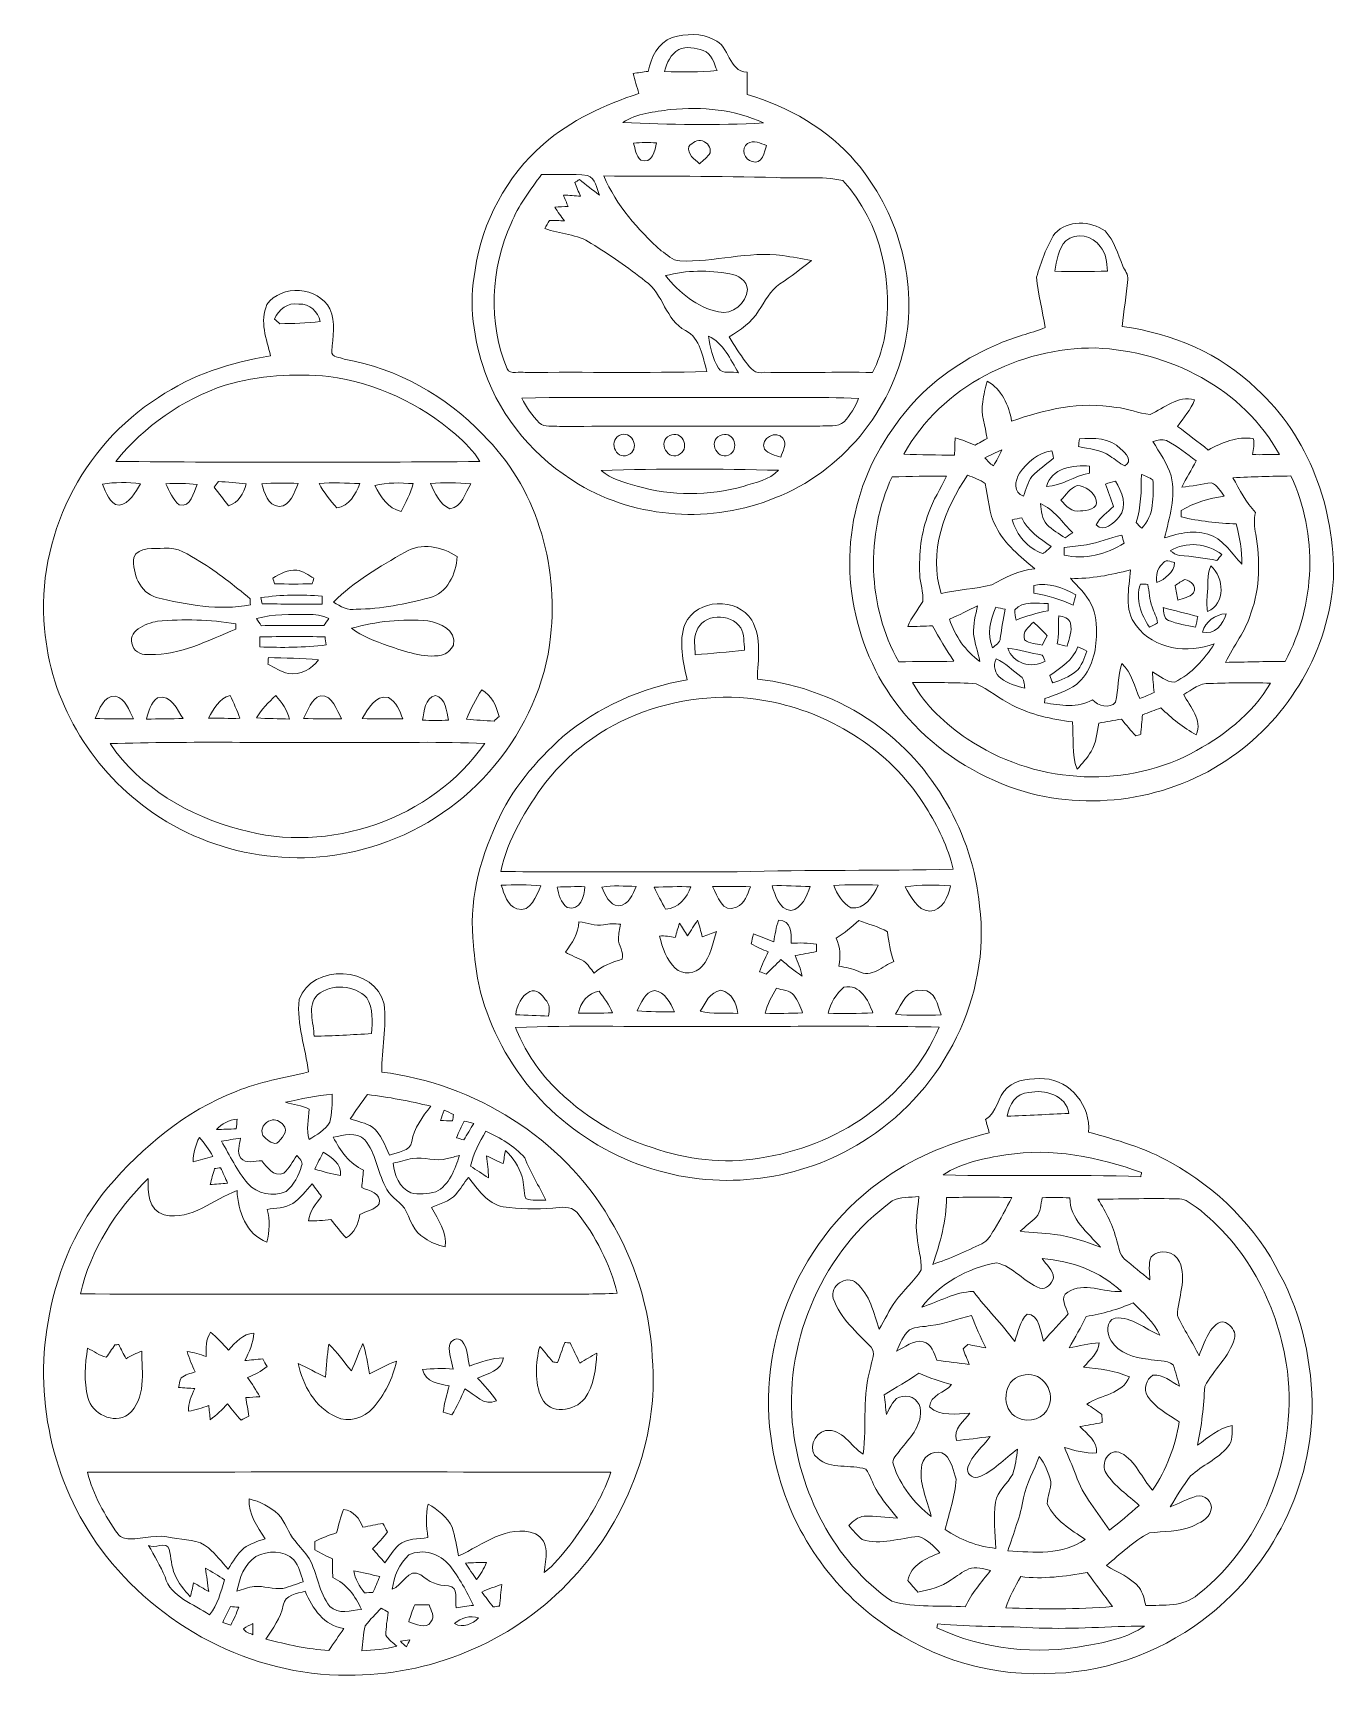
# Model space of a CAD drawing. Header units: centimetres. Extents: x -12.9 to 12.7, y -16.1 to 16.1.
import ezdxf

# ---------------------------------------------------------------- set-up
doc = ezdxf.new("R2010")
doc.units = ezdxf.units.CM
doc.header["$MEASUREMENT"] = 0
doc.layers.add('Layer 1', color=7, linetype='Continuous')

msp = doc.modelspace()

# ---------------------------------------------------------------- linework, layer by layer
at = {"layer": 'Layer 1', "color": 251, "lineweight": 9}
for points, knots in [([(-0.31919, 16.04442), (-0.0539, 16.1245), (0.2509, 16.13826), (0.50137, 16.00455), (0.50137, 16.00455), (0.81393, 15.88637), (0.76983, 15.38331), (1.15118, 15.36461), (1.15118, 15.36461), (1.15189, 15.21962), (1.14907, 15.07428), (1.14766, 14.92893), (1.14766, 14.92893), (1.96116, 14.68975), (2.73092, 14.25195), (3.28549, 13.60249), (3.28549, 13.60249), (4.09194, 12.64611), (4.49763, 11.32425), (4.25916, 10.086), (4.25916, 10.086), (3.99598, 8.71475), (2.99515, 7.51707), (1.69623, 7.00696), (1.69623, 7.00696), (0.46256, 6.49896), (-1.00852, 6.59562), (-2.15858, 7.27612), (-2.15858, 7.27612), (-2.99501, 7.78024), (-3.67411, 8.56165), (-4.00078, 9.48663), (-4.00078, 9.48663), (-4.2188, 10.12303), (-4.32252, 10.81484), (-4.18987, 11.48053), (-4.18987, 11.48053), (-4.05335, 12.42809), (-3.57463, 13.32485), (-2.84967, 13.95174), (-2.84967, 13.95174), (-2.31239, 14.42658), (-1.65234, 14.72467), (-0.97783, 14.94763), (-0.97783, 14.94763), (-1.01311, 15.07957), (-1.05509, 15.20904), (-1.08931, 15.34098), (-1.08931, 15.34098), (-0.99265, 15.35509), (-0.89352, 15.36849), (-0.7958, 15.3819), (-0.7958, 15.3819), (-0.73441, 15.64966), (-0.60001, 15.95058), (-0.31919, 16.04442), (-0.31919, 16.04442), (-0.31919, 16.04442), (-0.31919, 16.04442), (-0.31919, 16.04442)], [0, 0, 0, 0, 0.0625, 0.0625, 0.0625, 0.0625, 0.125, 0.125, 0.125, 0.125, 0.1875, 0.1875, 0.1875, 0.1875, 0.25, 0.25, 0.25, 0.25, 0.3125, 0.3125, 0.3125, 0.3125, 0.375, 0.375, 0.375, 0.375, 0.4375, 0.4375, 0.4375, 0.4375, 0.5, 0.5, 0.5, 0.5, 0.5625, 0.5625, 0.5625, 0.5625, 0.625, 0.625, 0.625, 0.625, 0.6875, 0.6875, 0.6875, 0.6875, 0.75, 0.75, 0.75, 0.75, 0.8125, 0.8125, 0.8125, 0.8125, 0.875, 0.875, 0.875, 0.875, 1, 1, 1, 1]), ([(-0.19396, 15.81052), (-0.34565, 15.71774), (-0.43737, 15.55053), (-0.47124, 15.37908), (-0.47124, 15.37908), (-0.12834, 15.36673), (0.21597, 15.36885), (0.55852, 15.39672), (0.55852, 15.39672), (0.50419, 15.54559), (0.45551, 15.73291), (0.28864, 15.79253), (0.28864, 15.79253), (0.1373, 15.84122), (-0.04297, 15.88108), (-0.19396, 15.81052), (-0.19396, 15.81052), (-0.19396, 15.81052), (-0.19396, 15.81052), (-0.19396, 15.81052)], [0, 0, 0, 0, 0.16666667, 0.16666667, 0.16666667, 0.16666667, 0.33333333, 0.33333333, 0.33333333, 0.33333333, 0.5, 0.5, 0.5, 0.5, 0.66666667, 0.66666667, 0.66666667, 0.66666667, 1, 1, 1, 1]), ([(-0.34989, 14.6326), (-0.67127, 14.58603), (-1.01522, 14.56204), (-1.29321, 14.37648), (-1.29321, 14.37648), (-0.37176, 14.33732), (0.55217, 14.31898), (1.47362, 14.36907), (1.47362, 14.36907), (0.90988, 14.63542), (0.26395, 14.69363), (-0.34989, 14.6326), (-0.34989, 14.6326), (-0.34989, 14.6326), (-0.34989, 14.6326), (-0.34989, 14.6326)], [0, 0, 0, 0, 0.2, 0.2, 0.2, 0.2, 0.4, 0.4, 0.4, 0.4, 0.6, 0.6, 0.6, 0.6, 1, 1, 1, 1]), ([(-1.08119, 13.97361), (-1.04556, 13.86002), (-1.0378, 13.72208), (-0.93973, 13.64059), (-0.93973, 13.64059), (-0.71431, 13.54887), (-0.65857, 13.83779), (-0.62929, 13.97608), (-0.62929, 13.97608), (-0.77992, 13.98878), (-0.93126, 13.98878), (-1.08119, 13.97361), (-1.08119, 13.97361), (-1.08119, 13.97361), (-1.08119, 13.97361), (-1.08119, 13.97361)], [0, 0, 0, 0, 0.2, 0.2, 0.2, 0.2, 0.4, 0.4, 0.4, 0.4, 0.6, 0.6, 0.6, 0.6, 1, 1, 1, 1]), ([(0.00748, 13.91011), (-0.03203, 13.74536), (0.11896, 13.66211), (0.21526, 13.56862), (0.21526, 13.56862), (0.29005, 13.63494), (0.37401, 13.69633), (0.42481, 13.78452), (0.42481, 13.78452), (0.44104, 13.88471), (0.37225, 13.98772), (0.27559, 14.01559), (0.27559, 14.01559), (0.17399, 14.04875), (0.07239, 13.98314), (0.00748, 13.91011), (0.00748, 13.91011), (0.00748, 13.91011), (0.00748, 13.91011), (0.00748, 13.91011)], [0, 0, 0, 0, 0.16666667, 0.16666667, 0.16666667, 0.16666667, 0.33333333, 0.33333333, 0.33333333, 0.33333333, 0.5, 0.5, 0.5, 0.5, 0.66666667, 0.66666667, 0.66666667, 0.66666667, 1, 1, 1, 1]), ([(1.16, 13.96444), (1.01713, 13.87871), (1.09403, 13.63988), (1.25031, 13.61201), (1.25031, 13.61201), (1.43693, 13.53793), (1.49973, 13.81133), (1.5283, 13.92846), (1.5283, 13.92846), (1.41224, 13.96409), (1.27607, 14.04381), (1.16, 13.96444), (1.16, 13.96444), (1.16, 13.96444), (1.16, 13.96444), (1.16, 13.96444)], [0, 0, 0, 0, 0.2, 0.2, 0.2, 0.2, 0.4, 0.4, 0.4, 0.4, 0.6, 0.6, 0.6, 0.6, 1, 1, 1, 1]), ([(-2.88777, 13.35872), (-3.10543, 13.0511), (-3.34215, 12.75018), (-3.48432, 12.3974), (-3.48432, 12.3974), (-3.89036, 11.50981), (-3.93481, 10.44724), (-3.56193, 9.54202), (-3.56193, 9.54202), (-3.49772, 9.41465), (-3.3044, 9.5085), (-3.20633, 9.46864), (-3.20633, 9.46864), (-2.01711, 9.48522), (-0.82719, 9.45559), (0.36202, 9.49015), (0.36202, 9.49015), (0.27136, 9.77485), (0.23749, 10.14349), (-0.06061, 10.29343), (-0.06061, 10.29343), (-0.45501, 10.49946), (-0.49347, 11.01522), (-0.84871, 11.26498), (-0.84871, 11.26498), (-1.18562, 11.53486), (-1.54474, 11.77581), (-1.90916, 12.00617), (-1.90916, 12.00617), (-2.18221, 12.19067), (-2.52264, 12.18326), (-2.8218, 12.30003), (-2.8218, 12.30003), (-2.79287, 12.35154), (-2.76641, 12.40516), (-2.72972, 12.45137), (-2.72972, 12.45137), (-2.63342, 12.45667), (-2.53358, 12.45102), (-2.43657, 12.44855), (-2.43657, 12.44855), (-2.50183, 12.53675), (-2.56709, 12.62494), (-2.62812, 12.71631), (-2.62812, 12.71631), (-2.53958, 12.72337), (-2.45138, 12.72654), (-2.36248, 12.72866), (-2.36248, 12.72866), (-2.39564, 12.80309), (-2.42845, 12.87753), (-2.45632, 12.95408), (-2.45632, 12.95408), (-2.34555, 12.94738), (-2.23054, 12.93856), (-2.11871, 12.9308), (-2.11871, 12.9308), (-2.16034, 13.02005), (-2.1995, 13.11036), (-2.23548, 13.20173), (-2.23548, 13.20173), (-2.2122, 13.21584), (-2.16599, 13.24336), (-2.14306, 13.25712), (-2.14306, 13.25712), (-2.01217, 13.15587), (-1.88447, 13.04969), (-1.749, 12.95408), (-1.749, 12.95408), (-1.80509, 13.08884), (-1.82802, 13.28111), (-1.98113, 13.34002), (-1.98113, 13.34002), (-2.2824, 13.37001), (-2.58579, 13.3566), (-2.88777, 13.35872), (-2.88777, 13.35872), (-2.88777, 13.35872), (-2.88777, 13.35872), (-2.88777, 13.35872)], [0, 0, 0, 0, 0.04761905, 0.04761905, 0.04761905, 0.04761905, 0.0952381, 0.0952381, 0.0952381, 0.0952381, 0.14285714, 0.14285714, 0.14285714, 0.14285714, 0.19047619, 0.19047619, 0.19047619, 0.19047619, 0.23809524, 0.23809524, 0.23809524, 0.23809524, 0.28571429, 0.28571429, 0.28571429, 0.28571429, 0.33333333, 0.33333333, 0.33333333, 0.33333333, 0.38095238, 0.38095238, 0.38095238, 0.38095238, 0.42857143, 0.42857143, 0.42857143, 0.42857143, 0.47619048, 0.47619048, 0.47619048, 0.47619048, 0.52380952, 0.52380952, 0.52380952, 0.52380952, 0.57142857, 0.57142857, 0.57142857, 0.57142857, 0.61904762, 0.61904762, 0.61904762, 0.61904762, 0.66666667, 0.66666667, 0.66666667, 0.66666667, 0.71428571, 0.71428571, 0.71428571, 0.71428571, 0.76190476, 0.76190476, 0.76190476, 0.76190476, 0.80952381, 0.80952381, 0.80952381, 0.80952381, 0.85714286, 0.85714286, 0.85714286, 0.85714286, 0.9047619, 0.9047619, 0.9047619, 0.9047619, 1, 1, 1, 1]), ([(-1.66645, 13.32838), (-1.41704, 12.75512), (-0.9997, 12.27322), (-0.5358, 11.86153), (-0.5358, 11.86153), (-0.42291, 11.78674), (-0.31919, 11.66397), (-0.17385, 11.65974), (-0.17385, 11.65974), (0.50384, 11.63646), (1.17094, 11.85483), (1.84898, 11.76804), (1.84898, 11.76804), (2.03807, 11.73771), (2.22504, 11.70031), (2.41483, 11.67244), (2.41483, 11.67244), (2.21657, 11.50805), (2.00879, 11.35459), (1.79536, 11.21066), (1.79536, 11.21066), (1.59745, 11.08718), (1.50749, 10.85894), (1.37132, 10.67972), (1.37132, 10.67972), (1.24255, 10.44936), (1.01572, 10.30753), (0.80017, 10.16961), (0.80017, 10.16961), (0.89895, 9.99921), (1.00619, 9.83341), (1.12155, 9.67324), (1.12155, 9.67324), (1.2101, 9.56354), (1.31311, 9.41996), (1.48385, 9.47569), (1.48385, 9.47569), (2.19364, 9.46228), (2.90414, 9.48169), (3.61463, 9.47146), (3.61463, 9.47146), (3.72188, 9.6729), (3.78679, 9.89338), (3.83935, 10.11457), (3.83935, 10.11457), (4.04502, 11.20184), (3.78714, 12.41116), (3.0322, 13.23948), (3.0322, 13.23948), (2.6078, 13.33544), (2.1559, 13.2677), (1.72127, 13.29734), (1.72127, 13.29734), (0.59238, 13.3312), (-0.53756, 13.31815), (-1.66645, 13.32838), (-1.66645, 13.32838), (-1.66645, 13.32838), (-1.66645, 13.32838), (-1.66645, 13.32838)], [0, 0, 0, 0, 0.0625, 0.0625, 0.0625, 0.0625, 0.125, 0.125, 0.125, 0.125, 0.1875, 0.1875, 0.1875, 0.1875, 0.25, 0.25, 0.25, 0.25, 0.3125, 0.3125, 0.3125, 0.3125, 0.375, 0.375, 0.375, 0.375, 0.4375, 0.4375, 0.4375, 0.4375, 0.5, 0.5, 0.5, 0.5, 0.5625, 0.5625, 0.5625, 0.5625, 0.625, 0.625, 0.625, 0.625, 0.6875, 0.6875, 0.6875, 0.6875, 0.75, 0.75, 0.75, 0.75, 0.8125, 0.8125, 0.8125, 0.8125, 0.875, 0.875, 0.875, 0.875, 1, 1, 1, 1]), ([(7.19215, 12.2002), (7.44439, 12.46937), (7.88959, 12.45032), (8.17887, 12.24994), (8.17887, 12.24994), (8.35632, 12.05556), (8.42934, 11.79732), (8.52741, 11.55955), (8.52741, 11.55955), (8.56269, 11.47347), (8.63678, 11.39481), (8.62443, 11.29567), (8.62443, 11.29567), (8.59868, 10.98699), (8.53976, 10.68255), (8.51401, 10.37387), (8.51401, 10.37387), (9.48697, 10.24193), (10.43947, 9.84576), (11.14749, 9.15255), (11.14749, 9.15255), (12.18043, 8.21838), (12.69407, 6.79458), (12.66126, 5.41875), (12.66126, 5.41875), (12.57095, 4.02704), (11.80049, 2.71541), (10.6596, 1.92308), (10.6596, 1.92308), (9.4591, 1.07606), (7.85326, 0.83088), (6.4559, 1.28455), (6.4559, 1.28455), (5.64028, 1.55442), (4.89133, 2.0342), (4.31878, 2.6759), (4.31878, 2.6759), (3.29149, 3.82349), (2.9059, 5.51012), (3.34158, 6.98896), (3.34158, 6.98896), (3.53773, 7.69452), (3.9286, 8.33198), (4.41156, 8.87702), (4.41156, 8.87702), (4.87934, 9.38644), (5.47024, 9.77309), (6.10559, 10.0419), (6.10559, 10.0419), (6.39452, 10.16961), (6.70567, 10.23452), (6.99883, 10.35164), (6.99883, 10.35164), (6.95403, 10.6829), (6.85666, 11.00746), (6.83302, 11.33977), (6.83302, 11.33977), (6.9191, 11.63787), (7.02282, 11.93773), (7.19215, 12.2002), (7.19215, 12.2002), (7.19215, 12.2002), (7.19215, 12.2002), (7.19215, 12.2002)], [0, 0, 0, 0, 0.05882353, 0.05882353, 0.05882353, 0.05882353, 0.11764706, 0.11764706, 0.11764706, 0.11764706, 0.17647059, 0.17647059, 0.17647059, 0.17647059, 0.23529412, 0.23529412, 0.23529412, 0.23529412, 0.29411765, 0.29411765, 0.29411765, 0.29411765, 0.35294118, 0.35294118, 0.35294118, 0.35294118, 0.41176471, 0.41176471, 0.41176471, 0.41176471, 0.47058824, 0.47058824, 0.47058824, 0.47058824, 0.52941176, 0.52941176, 0.52941176, 0.52941176, 0.58823529, 0.58823529, 0.58823529, 0.58823529, 0.64705882, 0.64705882, 0.64705882, 0.64705882, 0.70588235, 0.70588235, 0.70588235, 0.70588235, 0.76470588, 0.76470588, 0.76470588, 0.76470588, 0.82352941, 0.82352941, 0.82352941, 0.82352941, 0.88235294, 0.88235294, 0.88235294, 0.88235294, 1, 1, 1, 1]), ([(7.40417, 12.05732), (7.25565, 11.89434), (7.22425, 11.66891), (7.19356, 11.45936), (7.19356, 11.45936), (7.53823, 11.44878), (7.88324, 11.4516), (8.22826, 11.46219), (8.22826, 11.46219), (8.20815, 11.62905), (8.20251, 11.81073), (8.08256, 11.94302), (8.08256, 11.94302), (7.94498, 12.16104), (7.60349, 12.22736), (7.40417, 12.05732), (7.40417, 12.05732), (7.40417, 12.05732), (7.40417, 12.05732), (7.40417, 12.05732)], [0, 0, 0, 0, 0.16666667, 0.16666667, 0.16666667, 0.16666667, 0.33333333, 0.33333333, 0.33333333, 0.33333333, 0.5, 0.5, 0.5, 0.5, 0.66666667, 0.66666667, 0.66666667, 0.66666667, 1, 1, 1, 1]), ([(-0.45184, 11.37152), (-0.18302, 11.04556), (0.16517, 10.74464), (0.59097, 10.66103), (0.59097, 10.66103), (0.86085, 10.58836), (1.13425, 10.83389), (1.15471, 11.09777), (1.15471, 11.09777), (1.15224, 11.27874), (0.96986, 11.38034), (0.81181, 11.40821), (0.81181, 11.40821), (0.39624, 11.48194), (-0.04332, 11.483), (-0.45184, 11.37152), (-0.45184, 11.37152), (-0.45184, 11.37152), (-0.45184, 11.37152), (-0.45184, 11.37152)], [0, 0, 0, 0, 0.16666667, 0.16666667, 0.16666667, 0.16666667, 0.33333333, 0.33333333, 0.33333333, 0.33333333, 0.5, 0.5, 0.5, 0.5, 0.66666667, 0.66666667, 0.66666667, 0.66666667, 1, 1, 1, 1]), ([(-8.27751, 10.80531), (-7.99211, 11.2096), (-7.26962, 11.1588), (-7.04279, 10.71747), (-7.04279, 10.71747), (-6.92178, 10.45747), (-6.98246, 10.16254), (-7.00292, 9.89056), (-7.00292, 9.89056), (-7.02268, 9.76356), (-6.83218, 9.76779), (-6.75809, 9.73499), (-6.75809, 9.73499), (-5.7241, 9.54907), (-4.75855, 9.01708), (-4.04135, 8.25085), (-4.04135, 8.25085), (-2.99396, 7.24296), (-2.55157, 5.71261), (-2.7075, 4.2881), (-2.7075, 4.2881), (-2.91105, 2.42684), (-4.29853, 0.77655), (-6.07441, 0.20681), (-6.07441, 0.20681), (-7.58324, -0.31742), (-9.33161, -0.04578), (-10.61642, 0.89931), (-10.61642, 0.89931), (-11.75343, 1.72093), (-12.53659, 3.03821), (-12.64207, 4.44508), (-12.64207, 4.44508), (-12.81317, 6.21744), (-11.909, 8.03566), (-10.4037, 8.98216), (-10.4037, 8.98216), (-9.7493, 9.42595), (-8.98306, 9.67396), (-8.20695, 9.79884), (-8.20695, 9.79884), (-8.28562, 10.12657), (-8.42532, 10.47546), (-8.27751, 10.80531), (-8.27751, 10.80531), (-8.27751, 10.80531), (-8.27751, 10.80531), (-8.27751, 10.80531)], [0, 0, 0, 0, 0.07692308, 0.07692308, 0.07692308, 0.07692308, 0.15384615, 0.15384615, 0.15384615, 0.15384615, 0.23076923, 0.23076923, 0.23076923, 0.23076923, 0.30769231, 0.30769231, 0.30769231, 0.30769231, 0.38461538, 0.38461538, 0.38461538, 0.38461538, 0.46153846, 0.46153846, 0.46153846, 0.46153846, 0.53846154, 0.53846154, 0.53846154, 0.53846154, 0.61538462, 0.61538462, 0.61538462, 0.61538462, 0.69230769, 0.69230769, 0.69230769, 0.69230769, 0.76923077, 0.76923077, 0.76923077, 0.76923077, 0.84615385, 0.84615385, 0.84615385, 0.84615385, 1, 1, 1, 1]), ([(-8.12722, 10.51886), (-8.09371, 10.48817), (-8.0602, 10.45712), (-8.02633, 10.42608), (-8.02633, 10.42608), (-7.7621, 10.43525), (-7.49681, 10.43842), (-7.23364, 10.46876), (-7.23364, 10.46876), (-7.27597, 10.66491), (-7.43896, 10.82895), (-7.64956, 10.81237), (-7.64956, 10.81237), (-7.87005, 10.85223), (-8.04785, 10.70901), (-8.12722, 10.51886), (-8.12722, 10.51886), (-8.12722, 10.51886), (-8.12722, 10.51886), (-8.12722, 10.51886)], [0, 0, 0, 0, 0.16666667, 0.16666667, 0.16666667, 0.16666667, 0.33333333, 0.33333333, 0.33333333, 0.33333333, 0.5, 0.5, 0.5, 0.5, 0.66666667, 0.66666667, 0.66666667, 0.66666667, 1, 1, 1, 1]), ([(0.39165, 10.18548), (0.41846, 9.96817), (0.47068, 9.74698), (0.58603, 9.5586), (0.58603, 9.5586), (0.66223, 9.42066), (0.86508, 9.50462), (0.97938, 9.46264), (0.97938, 9.46264), (0.82416, 9.72934), (0.68164, 10.04613), (0.39165, 10.18548), (0.39165, 10.18548), (0.39165, 10.18548), (0.39165, 10.18548), (0.39165, 10.18548)], [0, 0, 0, 0, 0.2, 0.2, 0.2, 0.2, 0.4, 0.4, 0.4, 0.4, 0.6, 0.6, 0.6, 0.6, 1, 1, 1, 1]), ([(4.22423, 7.86985), (4.55655, 7.8508), (4.88957, 7.85115), (5.22294, 7.84868), (5.22294, 7.84868), (5.22788, 7.96087), (5.22577, 8.07622), (5.23388, 8.18769), (5.23388, 8.18769), (5.36617, 8.14818), (5.4967, 8.09951), (5.62405, 8.04518), (5.62405, 8.04518), (5.68332, 8.07834), (5.8015, 8.14431), (5.86041, 8.17712), (5.86041, 8.17712), (5.82725, 8.41524), (5.72989, 8.65055), (5.77786, 8.89432), (5.77786, 8.89432), (5.79444, 9.0319), (5.82619, 9.16666), (5.86429, 9.29965), (5.86429, 9.29965), (6.14863, 9.14232), (6.29186, 8.82482), (6.34196, 8.51507), (6.34196, 8.51507), (6.99742, 8.74367), (7.69909, 8.91125), (8.39406, 8.78318), (8.39406, 8.78318), (8.62266, 8.76837), (8.83609, 8.66148), (9.06364, 8.64701), (9.06364, 8.64701), (9.34339, 8.77331), (9.5988, 9.02167), (9.93535, 8.93417), (9.93535, 8.93417), (9.86021, 8.73874), (9.7198, 8.57999), (9.59915, 8.41207), (9.59915, 8.41207), (9.802, 8.26073), (10.00414, 8.10797), (10.20134, 7.94887), (10.20134, 7.94887), (10.47369, 8.09598), (10.76826, 8.21769), (11.08752, 8.17606), (11.08752, 8.17606), (11.11328, 8.07093), (11.08611, 7.96334), (11.07235, 7.85821), (11.07235, 7.85821), (11.24839, 7.85539), (11.42301, 7.85927), (11.60046, 7.86068), (11.60046, 7.86068), (10.89949, 9.15184), (9.43017, 9.8955), (7.99225, 9.95194), (7.99225, 9.95194), (6.49541, 9.96288), (4.96753, 9.19735), (4.22423, 7.86985), (4.22423, 7.86985), (4.22423, 7.86985), (4.22423, 7.86985), (4.22423, 7.86985)], [0, 0, 0, 0, 0.05263158, 0.05263158, 0.05263158, 0.05263158, 0.10526316, 0.10526316, 0.10526316, 0.10526316, 0.15789474, 0.15789474, 0.15789474, 0.15789474, 0.21052632, 0.21052632, 0.21052632, 0.21052632, 0.26315789, 0.26315789, 0.26315789, 0.26315789, 0.31578947, 0.31578947, 0.31578947, 0.31578947, 0.36842105, 0.36842105, 0.36842105, 0.36842105, 0.42105263, 0.42105263, 0.42105263, 0.42105263, 0.47368421, 0.47368421, 0.47368421, 0.47368421, 0.52631579, 0.52631579, 0.52631579, 0.52631579, 0.57894737, 0.57894737, 0.57894737, 0.57894737, 0.63157895, 0.63157895, 0.63157895, 0.63157895, 0.68421053, 0.68421053, 0.68421053, 0.68421053, 0.73684211, 0.73684211, 0.73684211, 0.73684211, 0.78947368, 0.78947368, 0.78947368, 0.78947368, 0.84210526, 0.84210526, 0.84210526, 0.84210526, 0.89473684, 0.89473684, 0.89473684, 0.89473684, 1, 1, 1, 1]), ([(-9.09701, 9.22169), (-9.93486, 8.94335), (-10.69298, 8.41524), (-11.24119, 7.72451), (-11.24119, 7.72451), (-8.8603, 7.70052), (-6.47799, 7.70228), (-4.09674, 7.72345), (-4.09674, 7.72345), (-4.22268, 7.92629), (-4.38461, 8.10267), (-4.57052, 8.25155), (-4.57052, 8.25155), (-5.26796, 8.86079), (-6.14391, 9.26579), (-7.06184, 9.39244), (-7.06184, 9.39244), (-7.74164, 9.45453), (-8.43979, 9.41395), (-9.09701, 9.22169), (-9.09701, 9.22169), (-9.09701, 9.22169), (-9.09701, 9.22169), (-9.09701, 9.22169)], [0, 0, 0, 0, 0.14285714, 0.14285714, 0.14285714, 0.14285714, 0.28571429, 0.28571429, 0.28571429, 0.28571429, 0.42857143, 0.42857143, 0.42857143, 0.42857143, 0.57142857, 0.57142857, 0.57142857, 0.57142857, 0.71428571, 0.71428571, 0.71428571, 0.71428571, 1, 1, 1, 1]), ([(-3.2723, 8.96981), (-3.1901, 8.78672), (-3.0691, 8.62409), (-2.93046, 8.47945), (-2.93046, 8.47945), (-2.82356, 8.38631), (-2.66305, 8.42512), (-2.5364, 8.41101), (-2.5364, 8.41101), (-0.83072, 8.42124), (0.87496, 8.41313), (2.58064, 8.41489), (2.58064, 8.41489), (2.73233, 8.44064), (2.93271, 8.38067), (3.05442, 8.50484), (3.05442, 8.50484), (3.17754, 8.63467), (3.26785, 8.79483), (3.33911, 8.95852), (3.33911, 8.95852), (2.55736, 8.99944), (1.77419, 8.97475), (0.99208, 8.98039), (0.99208, 8.98039), (-0.42926, 8.9744), (-1.85096, 8.99345), (-3.2723, 8.96981), (-3.2723, 8.96981), (-3.2723, 8.96981), (-3.2723, 8.96981), (-3.2723, 8.96981)], [0, 0, 0, 0, 0.11111111, 0.11111111, 0.11111111, 0.11111111, 0.22222222, 0.22222222, 0.22222222, 0.22222222, 0.33333333, 0.33333333, 0.33333333, 0.33333333, 0.44444444, 0.44444444, 0.44444444, 0.44444444, 0.55555556, 0.55555556, 0.55555556, 0.55555556, 0.66666667, 0.66666667, 0.66666667, 0.66666667, 0.77777778, 0.77777778, 0.77777778, 0.77777778, 1, 1, 1, 1]), ([(-1.36059, 8.23532), (-1.59484, 8.10938), (-1.39975, 7.70228), (-1.14928, 7.87479), (-1.14928, 7.87479), (-0.95278, 8.00637), (-1.126, 8.35103), (-1.36059, 8.23532), (-1.36059, 8.23532), (-1.36059, 8.23532), (-1.36059, 8.23532), (-1.36059, 8.23532)], [0, 0, 0, 0, 0.25, 0.25, 0.25, 0.25, 0.5, 0.5, 0.5, 0.5, 1, 1, 1, 1]), ([(-0.37035, 8.23039), (-0.62752, 8.12632), (-0.40104, 7.69558), (-0.1615, 7.87479), (-0.1615, 7.87479), (0.03394, 8.00426), (-0.13681, 8.35421), (-0.37035, 8.23039), (-0.37035, 8.23039), (-0.37035, 8.23039), (-0.37035, 8.23039), (-0.37035, 8.23039)], [0, 0, 0, 0, 0.25, 0.25, 0.25, 0.25, 0.5, 0.5, 0.5, 0.5, 1, 1, 1, 1]), ([(0.61743, 8.23039), (0.35849, 8.12561), (0.58991, 7.69487), (0.82733, 7.87373), (0.82733, 7.87373), (1.00513, 8.01202), (0.85873, 8.35351), (0.61743, 8.23039), (0.61743, 8.23039), (0.61743, 8.23039), (0.61743, 8.23039), (0.61743, 8.23039)], [0, 0, 0, 0, 0.25, 0.25, 0.25, 0.25, 0.5, 0.5, 0.5, 0.5, 1, 1, 1, 1]), ([(1.49091, 7.96686), (1.5664, 7.86738), (1.70046, 7.84868), (1.80982, 7.80952), (1.80982, 7.80952), (1.84369, 7.92524), (1.94352, 8.06564), (1.85004, 8.17817), (1.85004, 8.17817), (1.73397, 8.35457), (1.39672, 8.17571), (1.49091, 7.96686), (1.49091, 7.96686), (1.49091, 7.96686), (1.49091, 7.96686), (1.49091, 7.96686)], [0, 0, 0, 0, 0.2, 0.2, 0.2, 0.2, 0.4, 0.4, 0.4, 0.4, 0.6, 0.6, 0.6, 0.6, 1, 1, 1, 1]), ([(7.6744, 8.16583), (7.66769, 8.11679), (7.66099, 8.06776), (7.65499, 8.01872), (7.65499, 8.01872), (7.86349, 7.96298), (8.09491, 7.96016), (8.27518, 7.82857), (8.27518, 7.82857), (8.37325, 7.76719), (8.45933, 7.68499), (8.56657, 7.63807), (8.56657, 7.63807), (8.72814, 7.72909), (8.58209, 7.89807), (8.48261, 7.96969), (8.48261, 7.96969), (8.27236, 8.19123), (7.95486, 8.19017), (7.6744, 8.16583), (7.6744, 8.16583), (7.6744, 8.16583), (7.6744, 8.16583), (7.6744, 8.16583)], [0, 0, 0, 0, 0.14285714, 0.14285714, 0.14285714, 0.14285714, 0.28571429, 0.28571429, 0.28571429, 0.28571429, 0.42857143, 0.42857143, 0.42857143, 0.42857143, 0.57142857, 0.57142857, 0.57142857, 0.57142857, 0.71428571, 0.71428571, 0.71428571, 0.71428571, 1, 1, 1, 1]), ([(9.11726, 8.1182), (9.23932, 7.8949), (9.40442, 7.68993), (9.47356, 7.44122), (9.47356, 7.44122), (9.5734, 7.03094), (9.4397, 6.61996), (9.34515, 6.22308), (9.34515, 6.22308), (9.63267, 6.31622), (9.95334, 6.39312), (10.24721, 6.27847), (10.24721, 6.27847), (10.52026, 6.17052), (10.66913, 5.90735), (10.86421, 5.70556), (10.86421, 5.70556), (10.86527, 5.97332), (10.81941, 6.2379), (10.75415, 6.49684), (10.75415, 6.49684), (10.38867, 6.51448), (10.0239, 6.5494), (9.6683, 6.63724), (9.6683, 6.63724), (9.66865, 6.66864), (9.67006, 6.73073), (9.67077, 6.76177), (9.67077, 6.76177), (9.92794, 6.917), (10.21969, 6.99814), (10.51461, 7.04541), (10.51461, 7.04541), (10.44476, 7.14172), (10.37844, 7.25249), (10.26837, 7.30646), (10.26837, 7.30646), (10.07258, 7.28353), (9.88102, 7.23767), (9.68488, 7.21721), (9.68488, 7.21721), (9.7699, 7.39466), (9.87397, 7.56188), (9.9671, 7.73474), (9.9671, 7.73474), (9.77907, 7.87549), (9.59527, 8.02436), (9.38643, 8.13232), (9.38643, 8.13232), (9.3, 8.175), (9.20439, 8.13514), (9.11726, 8.1182), (9.11726, 8.1182), (9.11726, 8.1182), (9.11726, 8.1182), (9.11726, 8.1182)], [0, 0, 0, 0, 0.06666667, 0.06666667, 0.06666667, 0.06666667, 0.13333333, 0.13333333, 0.13333333, 0.13333333, 0.2, 0.2, 0.2, 0.2, 0.26666667, 0.26666667, 0.26666667, 0.26666667, 0.33333333, 0.33333333, 0.33333333, 0.33333333, 0.4, 0.4, 0.4, 0.4, 0.46666667, 0.46666667, 0.46666667, 0.46666667, 0.53333333, 0.53333333, 0.53333333, 0.53333333, 0.6, 0.6, 0.6, 0.6, 0.66666667, 0.66666667, 0.66666667, 0.66666667, 0.73333333, 0.73333333, 0.73333333, 0.73333333, 0.8, 0.8, 0.8, 0.8, 0.86666667, 0.86666667, 0.86666667, 0.86666667, 1, 1, 1, 1]), ([(5.81491, 7.79753), (5.865, 7.73897), (5.91686, 7.67829), (5.9853, 7.63984), (5.9853, 7.63984), (6.05233, 7.73615), (6.10348, 7.84198), (6.14793, 7.94993), (6.14793, 7.94993), (6.03574, 7.90089), (5.92462, 7.85009), (5.81491, 7.79753), (5.81491, 7.79753), (5.81491, 7.79753), (5.81491, 7.79753), (5.81491, 7.79753)], [0, 0, 0, 0, 0.2, 0.2, 0.2, 0.2, 0.4, 0.4, 0.4, 0.4, 0.6, 0.6, 0.6, 0.6, 1, 1, 1, 1]), ([(6.49824, 7.49661), (6.40616, 7.35233), (6.36841, 7.10009), (6.57549, 7.04435), (6.57549, 7.04435), (6.62629, 7.17452), (6.6591, 7.31599), (6.74165, 7.43099), (6.74165, 7.43099), (6.86724, 7.56752), (7.02846, 7.66453), (7.16393, 7.79047), (7.16393, 7.79047), (7.16252, 7.83881), (7.15017, 7.88608), (7.13112, 7.93017), (7.13112, 7.93017), (6.86477, 7.90724), (6.64887, 7.70228), (6.49824, 7.49661), (6.49824, 7.49661), (6.49824, 7.49661), (6.49824, 7.49661), (6.49824, 7.49661)], [0, 0, 0, 0, 0.14285714, 0.14285714, 0.14285714, 0.14285714, 0.28571429, 0.28571429, 0.28571429, 0.28571429, 0.42857143, 0.42857143, 0.42857143, 0.42857143, 0.57142857, 0.57142857, 0.57142857, 0.57142857, 0.71428571, 0.71428571, 0.71428571, 0.71428571, 1, 1, 1, 1]), ([(-1.71408, 7.54953), (-1.51793, 7.37279), (-1.2537, 7.31034), (-1.00746, 7.23767), (-1.00746, 7.23767), (-0.33154, 7.04506), (0.398, 7.04999), (1.07498, 7.2352), (1.07498, 7.2352), (1.31346, 7.31105), (1.58686, 7.35797), (1.76608, 7.55059), (1.76608, 7.55059), (0.60649, 7.58234), (-0.55485, 7.58128), (-1.71408, 7.54953)], [0, 0, 0, 0, 0.2, 0.2, 0.2, 0.2, 0.4, 0.4, 0.4, 0.4, 0.6, 0.6, 0.6, 0.6, 1, 1, 1, 1]), ([(3.99493, 7.42394), (3.4714, 6.28482), (3.50986, 4.88782), (4.12545, 3.79209), (4.12545, 3.79209), (4.48529, 3.79386), (4.84512, 3.79597), (5.20495, 3.80162), (5.20495, 3.80162), (5.06631, 4.03304), (4.91709, 4.25846), (4.79256, 4.49765), (4.79256, 4.49765), (4.63028, 4.492), (4.46729, 4.48601), (4.30537, 4.48107), (4.30537, 4.48107), (4.36958, 4.66486), (4.50504, 4.80915), (4.59959, 4.97566), (4.59959, 4.97566), (4.61969, 5.15311), (4.53961, 5.3295), (4.54032, 5.5073), (4.54032, 5.5073), (4.51845, 5.91334), (4.56643, 6.32962), (4.71248, 6.71097), (4.71248, 6.71097), (4.79891, 6.96639), (4.95025, 7.19181), (5.06666, 7.43382), (5.06666, 7.43382), (4.7093, 7.44828), (4.35158, 7.42359), (3.99493, 7.42394), (3.99493, 7.42394), (3.99493, 7.42394), (3.99493, 7.42394), (3.99493, 7.42394)], [0, 0, 0, 0, 0.09090909, 0.09090909, 0.09090909, 0.09090909, 0.18181818, 0.18181818, 0.18181818, 0.18181818, 0.27272727, 0.27272727, 0.27272727, 0.27272727, 0.36363636, 0.36363636, 0.36363636, 0.36363636, 0.45454545, 0.45454545, 0.45454545, 0.45454545, 0.54545455, 0.54545455, 0.54545455, 0.54545455, 0.63636364, 0.63636364, 0.63636364, 0.63636364, 0.72727273, 0.72727273, 0.72727273, 0.72727273, 0.81818182, 0.81818182, 0.81818182, 0.81818182, 1, 1, 1, 1]), ([(5.47941, 7.45604), (5.01833, 6.79035), (4.70507, 5.93698), (4.95836, 5.13088), (4.95836, 5.13088), (5.28644, 5.20214), (5.62476, 5.22402), (5.95143, 5.30057), (5.95143, 5.30057), (6.21778, 5.44591), (6.48942, 5.58703), (6.79774, 5.61701), (6.79774, 5.61701), (6.50776, 5.85408), (6.20861, 6.09926), (6.03716, 6.44004), (6.03716, 6.44004), (5.88828, 6.7011), (5.88793, 7.00837), (5.82443, 7.29412), (5.82443, 7.29412), (5.71789, 7.36467), (5.59583, 7.4063), (5.47941, 7.45604), (5.47941, 7.45604), (5.47941, 7.45604), (5.47941, 7.45604), (5.47941, 7.45604)], [0, 0, 0, 0, 0.125, 0.125, 0.125, 0.125, 0.25, 0.25, 0.25, 0.25, 0.375, 0.375, 0.375, 0.375, 0.5, 0.5, 0.5, 0.5, 0.625, 0.625, 0.625, 0.625, 0.75, 0.75, 0.75, 0.75, 1, 1, 1, 1]), ([(7.02846, 7.22991), (7.32832, 7.24191), (7.57597, 7.44511), (7.86984, 7.49379), (7.86984, 7.49379), (7.87089, 7.52836), (7.87336, 7.59786), (7.87478, 7.63243), (7.87478, 7.63243), (7.56221, 7.66418), (7.10854, 7.59221), (7.02846, 7.22991), (7.02846, 7.22991), (7.02846, 7.22991), (7.02846, 7.22991), (7.02846, 7.22991)], [0, 0, 0, 0, 0.2, 0.2, 0.2, 0.2, 0.4, 0.4, 0.4, 0.4, 0.6, 0.6, 0.6, 0.6, 1, 1, 1, 1]), ([(8.88936, 7.4698), (8.88866, 7.1523), (8.8876, 6.8281), (8.78494, 6.524), (8.78494, 6.524), (8.82198, 6.48767), (8.85938, 6.45098), (8.89713, 6.41394), (8.89713, 6.41394), (9.14971, 6.663), (9.1222, 7.03871), (9.11726, 7.36467), (9.11726, 7.36467), (9.04318, 7.40383), (8.96733, 7.43981), (8.88936, 7.4698), (8.88936, 7.4698), (8.88936, 7.4698), (8.88936, 7.4698), (8.88936, 7.4698)], [0, 0, 0, 0, 0.16666667, 0.16666667, 0.16666667, 0.16666667, 0.33333333, 0.33333333, 0.33333333, 0.33333333, 0.5, 0.5, 0.5, 0.5, 0.66666667, 0.66666667, 0.66666667, 0.66666667, 1, 1, 1, 1]), ([(10.68677, 7.40348), (10.81906, 7.16676), (10.94606, 6.92405), (11.12844, 6.7205), (11.12844, 6.7205), (11.10128, 6.5808), (11.10657, 6.43757), (11.13726, 6.29858), (11.13726, 6.29858), (11.21876, 5.78493), (11.2244, 5.24236), (11.04166, 4.74883), (11.04166, 4.74883), (10.93724, 4.39569), (10.70229, 4.10571), (10.54248, 3.77939), (10.54248, 3.77939), (10.93265, 3.78574), (11.32283, 3.79668), (11.7137, 3.79915), (11.7137, 3.79915), (12.3099, 4.90758), (12.36211, 6.29681), (11.82624, 7.43876), (11.82624, 7.43876), (11.44594, 7.43276), (11.06565, 7.42535), (10.68677, 7.40348), (10.68677, 7.40348), (10.68677, 7.40348), (10.68677, 7.40348), (10.68677, 7.40348)], [0, 0, 0, 0, 0.11111111, 0.11111111, 0.11111111, 0.11111111, 0.22222222, 0.22222222, 0.22222222, 0.22222222, 0.33333333, 0.33333333, 0.33333333, 0.33333333, 0.44444444, 0.44444444, 0.44444444, 0.44444444, 0.55555556, 0.55555556, 0.55555556, 0.55555556, 0.66666667, 0.66666667, 0.66666667, 0.66666667, 0.77777778, 0.77777778, 0.77777778, 0.77777778, 1, 1, 1, 1]), ([(-11.50895, 7.27507), (-11.42922, 7.12443), (-11.38054, 6.8856), (-11.17911, 6.86337), (-11.17911, 6.86337), (-10.96779, 6.89477), (-10.86407, 7.12161), (-10.76106, 7.28636), (-10.76106, 7.28636), (-11.00907, 7.31387), (-11.26307, 7.32375), (-11.50895, 7.27507), (-11.50895, 7.27507), (-11.50895, 7.27507), (-11.50895, 7.27507), (-11.50895, 7.27507)], [0, 0, 0, 0, 0.2, 0.2, 0.2, 0.2, 0.4, 0.4, 0.4, 0.4, 0.6, 0.6, 0.6, 0.6, 1, 1, 1, 1]), ([(-10.25906, 7.286), (-10.18921, 7.14101), (-10.12959, 6.97803), (-10.0033, 6.87255), (-10.0033, 6.87255), (-9.76694, 6.81257), (-9.72072, 7.11279), (-9.64876, 7.26907), (-9.64876, 7.26907), (-9.8509, 7.29764), (-10.05586, 7.29482), (-10.25906, 7.286), (-10.25906, 7.286), (-10.25906, 7.286), (-10.25906, 7.286), (-10.25906, 7.286)], [0, 0, 0, 0, 0.2, 0.2, 0.2, 0.2, 0.4, 0.4, 0.4, 0.4, 0.6, 0.6, 0.6, 0.6, 1, 1, 1, 1]), ([(-9.23142, 7.32798), (-9.25894, 7.29094), (-9.28645, 7.25425), (-9.31432, 7.21721), (-9.31432, 7.21721), (-9.21837, 7.09727), (-9.12488, 6.97626), (-9.03104, 6.85491), (-9.03104, 6.85491), (-8.83278, 6.91347), (-8.73118, 7.09586), (-8.68532, 7.28212), (-8.68532, 7.28212), (-8.867, 7.30399), (-9.04868, 7.32163), (-9.23142, 7.32798), (-9.23142, 7.32798), (-9.23142, 7.32798), (-9.23142, 7.32798), (-9.23142, 7.32798)], [0, 0, 0, 0, 0.16666667, 0.16666667, 0.16666667, 0.16666667, 0.33333333, 0.33333333, 0.33333333, 0.33333333, 0.5, 0.5, 0.5, 0.5, 0.66666667, 0.66666667, 0.66666667, 0.66666667, 1, 1, 1, 1]), ([(-8.3784, 7.28741), (-8.33254, 7.10503), (-8.25846, 6.86584), (-8.03903, 6.84009), (-8.03903, 6.84009), (-7.8062, 6.85067), (-7.74869, 7.12126), (-7.66121, 7.29376), (-7.66121, 7.29376), (-7.90004, 7.30329), (-8.13992, 7.30399), (-8.3784, 7.28741), (-8.3784, 7.28741), (-8.3784, 7.28741), (-8.3784, 7.28741), (-8.3784, 7.28741)], [0, 0, 0, 0, 0.2, 0.2, 0.2, 0.2, 0.4, 0.4, 0.4, 0.4, 0.6, 0.6, 0.6, 0.6, 1, 1, 1, 1]), ([(-7.25445, 7.28918), (-7.16273, 7.11349), (-7.03291, 6.96286), (-6.9052, 6.81257), (-6.9052, 6.81257), (-6.65579, 6.85244), (-6.53867, 7.07716), (-6.45682, 7.28812), (-6.45682, 7.28812), (-6.72246, 7.29447), (-6.98952, 7.32128), (-7.25445, 7.28918), (-7.25445, 7.28918), (-7.25445, 7.28918), (-7.25445, 7.28918), (-7.25445, 7.28918)], [0, 0, 0, 0, 0.2, 0.2, 0.2, 0.2, 0.4, 0.4, 0.4, 0.4, 0.6, 0.6, 0.6, 0.6, 1, 1, 1, 1]), ([(-6.16084, 7.25108), (-6.0409, 7.03518), (-5.90543, 6.80446), (-5.64473, 6.73955), (-5.64473, 6.73955), (-5.55124, 6.91594), (-5.4567, 7.09409), (-5.40696, 7.28847), (-5.40696, 7.28847), (-5.65813, 7.30576), (-5.91425, 7.31528), (-6.16084, 7.25108), (-6.16084, 7.25108), (-6.16084, 7.25108), (-6.16084, 7.25108), (-6.16084, 7.25108)], [0, 0, 0, 0, 0.2, 0.2, 0.2, 0.2, 0.4, 0.4, 0.4, 0.4, 0.6, 0.6, 0.6, 0.6, 1, 1, 1, 1]), ([(-5.06723, 7.29024), (-4.97868, 7.10538), (-4.88661, 6.87713), (-4.68376, 6.79705), (-4.68376, 6.79705), (-4.45022, 6.82139), (-4.38178, 7.10926), (-4.2763, 7.286), (-4.2763, 7.286), (-4.53912, 7.30823), (-4.80476, 7.31669), (-5.06723, 7.29024), (-5.06723, 7.29024), (-5.06723, 7.29024), (-5.06723, 7.29024), (-5.06723, 7.29024)], [0, 0, 0, 0, 0.2, 0.2, 0.2, 0.2, 0.4, 0.4, 0.4, 0.4, 0.6, 0.6, 0.6, 0.6, 1, 1, 1, 1]), ([(7.30892, 6.96603), (7.41087, 6.85808), (7.51953, 6.71486), (7.69486, 6.75754), (7.69486, 6.75754), (7.80739, 6.73779), (8.0561, 6.80023), (8.00566, 6.96427), (8.00566, 6.96427), (7.95803, 7.12337), (7.79223, 7.24896), (7.62818, 7.25037), (7.62818, 7.25037), (7.49166, 7.19922), (7.41052, 7.06375), (7.30892, 6.96603), (7.30892, 6.96603), (7.30892, 6.96603), (7.30892, 6.96603), (7.30892, 6.96603)], [0, 0, 0, 0, 0.16666667, 0.16666667, 0.16666667, 0.16666667, 0.33333333, 0.33333333, 0.33333333, 0.33333333, 0.5, 0.5, 0.5, 0.5, 0.66666667, 0.66666667, 0.66666667, 0.66666667, 1, 1, 1, 1]), ([(8.18487, 7.28106), (8.23778, 7.13537), (8.29317, 6.99002), (8.34079, 6.84186), (8.34079, 6.84186), (8.22508, 6.72473), (8.07868, 6.63089), (8.00178, 6.48167), (8.00178, 6.48167), (8.15312, 6.31727), (8.35067, 6.51271), (8.45298, 6.63619), (8.45298, 6.63619), (8.63395, 6.84256), (8.5006, 7.13784), (8.38242, 7.33962), (8.38242, 7.33962), (8.3161, 7.32057), (8.25048, 7.30117), (8.18487, 7.28106), (8.18487, 7.28106), (8.18487, 7.28106), (8.18487, 7.28106), (8.18487, 7.28106)], [0, 0, 0, 0, 0.14285714, 0.14285714, 0.14285714, 0.14285714, 0.28571429, 0.28571429, 0.28571429, 0.28571429, 0.42857143, 0.42857143, 0.42857143, 0.42857143, 0.57142857, 0.57142857, 0.57142857, 0.57142857, 0.71428571, 0.71428571, 0.71428571, 0.71428571, 1, 1, 1, 1]), ([(6.90746, 6.89583), (6.93392, 6.75542), (6.92439, 6.59385), (7.03481, 6.48661), (7.03481, 6.48661), (7.13959, 6.37936), (7.27082, 6.30422), (7.39641, 6.22379), (7.39641, 6.22379), (7.44474, 6.25801), (7.49307, 6.29152), (7.54211, 6.32504), (7.54211, 6.32504), (7.33679, 6.52189), (7.17839, 6.784), (6.90746, 6.89583), (6.90746, 6.89583), (6.90746, 6.89583), (6.90746, 6.89583), (6.90746, 6.89583)], [0, 0, 0, 0, 0.16666667, 0.16666667, 0.16666667, 0.16666667, 0.33333333, 0.33333333, 0.33333333, 0.33333333, 0.5, 0.5, 0.5, 0.5, 0.66666667, 0.66666667, 0.66666667, 0.66666667, 1, 1, 1, 1]), ([(6.35536, 6.57727), (6.44179, 6.27706), (6.65558, 6.02341), (6.95367, 5.91652), (6.95367, 5.91652), (7.01611, 5.9518), (7.06727, 6.0033), (7.11948, 6.05199), (7.11948, 6.05199), (6.89829, 6.20968), (6.65769, 6.36137), (6.54304, 6.61961), (6.54304, 6.61961), (6.47989, 6.60655), (6.4171, 6.59209), (6.35536, 6.57727), (6.35536, 6.57727), (6.35536, 6.57727), (6.35536, 6.57727), (6.35536, 6.57727)], [0, 0, 0, 0, 0.16666667, 0.16666667, 0.16666667, 0.16666667, 0.33333333, 0.33333333, 0.33333333, 0.33333333, 0.5, 0.5, 0.5, 0.5, 0.66666667, 0.66666667, 0.66666667, 0.66666667, 1, 1, 1, 1]), ([(-5.56676, 5.94262), (-6.06242, 5.66111), (-6.56477, 5.3683), (-6.97082, 4.96261), (-6.97082, 4.96261), (-6.83747, 4.87653), (-6.69036, 4.79257), (-6.52244, 4.82114), (-6.52244, 4.82114), (-6.03772, 4.82714), (-5.5583, 4.92698), (-5.08981, 5.04727), (-5.08981, 5.04727), (-4.74021, 5.13476), (-4.5557, 5.51894), (-4.54441, 5.85514), (-4.54441, 5.85514), (-4.84039, 6.05481), (-5.24785, 6.13877), (-5.56676, 5.94262), (-5.56676, 5.94262), (-5.56676, 5.94262), (-5.56676, 5.94262), (-5.56676, 5.94262)], [0, 0, 0, 0, 0.14285714, 0.14285714, 0.14285714, 0.14285714, 0.28571429, 0.28571429, 0.28571429, 0.28571429, 0.42857143, 0.42857143, 0.42857143, 0.42857143, 0.57142857, 0.57142857, 0.57142857, 0.57142857, 0.71428571, 0.71428571, 0.71428571, 0.71428571, 1, 1, 1, 1]), ([(7.81163, 6.08656), (7.66628, 6.06751), (7.52059, 6.0601), (7.37665, 6.03399), (7.37665, 6.03399), (7.37595, 5.9966), (7.37454, 5.92252), (7.37383, 5.88512), (7.37383, 5.88512), (7.78199, 5.79693), (8.20568, 5.89218), (8.55105, 6.12007), (8.55105, 6.12007), (8.53623, 6.17299), (8.52142, 6.2252), (8.5066, 6.27741), (8.5066, 6.27741), (8.27341, 6.21991), (8.04658, 6.13595), (7.81163, 6.08656), (7.81163, 6.08656), (7.81163, 6.08656), (7.81163, 6.08656), (7.81163, 6.08656)], [0, 0, 0, 0, 0.14285714, 0.14285714, 0.14285714, 0.14285714, 0.28571429, 0.28571429, 0.28571429, 0.28571429, 0.42857143, 0.42857143, 0.42857143, 0.42857143, 0.57142857, 0.57142857, 0.57142857, 0.57142857, 0.71428571, 0.71428571, 0.71428571, 0.71428571, 1, 1, 1, 1]), ([(9.45451, 5.97049), (9.51378, 5.93522), (9.56952, 5.88336), (9.64113, 5.87595), (9.64113, 5.87595), (9.88667, 5.86325), (10.12973, 5.82656), (10.37103, 5.77894), (10.37103, 5.77894), (10.40419, 5.81774), (10.43665, 5.85655), (10.47051, 5.895), (10.47051, 5.895), (10.19006, 6.12289), (9.76496, 6.15711), (9.45451, 5.97049), (9.45451, 5.97049), (9.45451, 5.97049), (9.45451, 5.97049), (9.45451, 5.97049)], [0, 0, 0, 0, 0.16666667, 0.16666667, 0.16666667, 0.16666667, 0.33333333, 0.33333333, 0.33333333, 0.33333333, 0.5, 0.5, 0.5, 0.5, 0.66666667, 0.66666667, 0.66666667, 0.66666667, 1, 1, 1, 1]), ([(-10.893, 5.83714), (-10.91593, 5.52635), (-10.77906, 5.14958), (-10.45062, 5.05609), (-10.45062, 5.05609), (-9.84913, 4.90722), (-9.22119, 4.79116), (-8.60277, 4.90758), (-8.60277, 4.90758), (-8.60347, 4.93791), (-8.60489, 4.99894), (-8.60594, 5.02964), (-8.60594, 5.02964), (-8.92768, 5.2854), (-9.24306, 5.55245), (-9.59796, 5.76271), (-9.59796, 5.76271), (-9.81103, 5.88724), (-10.03222, 6.0534), (-10.29646, 6.01953), (-10.29646, 6.01953), (-10.48166, 5.99977), (-10.80234, 6.06363), (-10.893, 5.83714), (-10.893, 5.83714), (-10.893, 5.83714), (-10.893, 5.83714), (-10.893, 5.83714)], [0, 0, 0, 0, 0.125, 0.125, 0.125, 0.125, 0.25, 0.25, 0.25, 0.25, 0.375, 0.375, 0.375, 0.375, 0.5, 0.5, 0.5, 0.5, 0.625, 0.625, 0.625, 0.625, 0.75, 0.75, 0.75, 0.75, 1, 1, 1, 1]), ([(9.30423, 5.71226), (9.18817, 5.62336), (9.18182, 5.47766), (9.1924, 5.34643), (9.1924, 5.34643), (9.35715, 5.41628), (9.52895, 5.54258), (9.54306, 5.73731), (9.54306, 5.73731), (9.4658, 5.75565), (9.35115, 5.81421), (9.30423, 5.71226), (9.30423, 5.71226), (9.30423, 5.71226), (9.30423, 5.71226), (9.30423, 5.71226)], [0, 0, 0, 0, 0.2, 0.2, 0.2, 0.2, 0.4, 0.4, 0.4, 0.4, 0.6, 0.6, 0.6, 0.6, 1, 1, 1, 1]), ([(-8.16039, 5.4318), (-8.15157, 5.40393), (-8.13428, 5.34819), (-8.12581, 5.32033), (-8.12581, 5.32033), (-7.87993, 5.31715), (-7.63369, 5.31715), (-7.38745, 5.31997), (-7.38745, 5.31997), (-7.37934, 5.34819), (-7.36276, 5.40464), (-7.35464, 5.43286), (-7.35464, 5.43286), (-7.46365, 5.4886), (-7.56384, 5.57186), (-7.68766, 5.59126), (-7.68766, 5.59126), (-7.86441, 5.60854), (-8.01681, 5.51788), (-8.16039, 5.4318), (-8.16039, 5.4318), (-8.16039, 5.4318), (-8.16039, 5.4318), (-8.16039, 5.4318)], [0, 0, 0, 0, 0.14285714, 0.14285714, 0.14285714, 0.14285714, 0.28571429, 0.28571429, 0.28571429, 0.28571429, 0.42857143, 0.42857143, 0.42857143, 0.42857143, 0.57142857, 0.57142857, 0.57142857, 0.57142857, 0.71428571, 0.71428571, 0.71428571, 0.71428571, 1, 1, 1, 1]), ([(7.49907, 5.43004), (7.64194, 5.26776), (7.80775, 5.11995), (7.90194, 4.92133), (7.90194, 4.92133), (8.0113, 4.73048), (8.01024, 4.50294), (8.00636, 4.28986), (8.00636, 4.28986), (7.99931, 3.94343), (7.891, 3.57337), (7.61513, 3.34653), (7.61513, 3.34653), (7.42886, 3.21565), (7.20838, 3.14863), (6.99742, 3.06996), (6.99742, 3.06996), (6.99495, 3.04844), (6.99036, 3.0061), (6.98824, 2.98458), (6.98824, 2.98458), (7.30081, 2.93661), (7.64229, 2.87346), (7.92981, 3.04491), (7.92981, 3.04491), (8.03988, 2.92249), (8.27059, 2.86146), (8.38207, 2.99764), (8.38207, 2.99764), (8.44663, 3.24564), (8.41946, 3.51234), (8.50695, 3.75717), (8.50695, 3.75717), (8.70345, 3.57513), (8.7546, 3.30279), (8.85973, 3.06784), (8.85973, 3.06784), (8.95533, 3.10418), (9.04917, 3.1458), (9.1416, 3.19025), (9.1416, 3.19025), (9.12784, 3.32466), (9.11373, 3.46013), (9.10632, 3.59454), (9.10632, 3.59454), (9.25026, 3.5201), (9.37408, 3.38746), (9.54765, 3.39345), (9.54765, 3.39345), (9.87749, 3.55573), (10.1255, 3.83866), (10.32199, 4.14275), (10.32199, 4.14275), (9.80059, 3.94484), (9.13737, 4.03163), (8.79094, 4.50153), (8.79094, 4.50153), (8.53235, 4.80986), (8.65441, 5.23072), (8.67417, 5.59443), (8.67417, 5.59443), (8.28894, 5.49601), (7.89982, 5.41452), (7.49907, 5.43004), (7.49907, 5.43004), (7.49907, 5.43004), (7.49907, 5.43004), (7.49907, 5.43004)], [0, 0, 0, 0, 0.05555556, 0.05555556, 0.05555556, 0.05555556, 0.11111111, 0.11111111, 0.11111111, 0.11111111, 0.16666667, 0.16666667, 0.16666667, 0.16666667, 0.22222222, 0.22222222, 0.22222222, 0.22222222, 0.27777778, 0.27777778, 0.27777778, 0.27777778, 0.33333333, 0.33333333, 0.33333333, 0.33333333, 0.38888889, 0.38888889, 0.38888889, 0.38888889, 0.44444444, 0.44444444, 0.44444444, 0.44444444, 0.5, 0.5, 0.5, 0.5, 0.55555556, 0.55555556, 0.55555556, 0.55555556, 0.61111111, 0.61111111, 0.61111111, 0.61111111, 0.66666667, 0.66666667, 0.66666667, 0.66666667, 0.72222222, 0.72222222, 0.72222222, 0.72222222, 0.77777778, 0.77777778, 0.77777778, 0.77777778, 0.83333333, 0.83333333, 0.83333333, 0.83333333, 0.88888889, 0.88888889, 0.88888889, 0.88888889, 1, 1, 1, 1]), ([(10.18441, 5.09102), (10.17242, 4.98695), (10.17312, 4.88182), (10.19041, 4.77846), (10.19041, 4.77846), (10.5446, 4.92451), (10.51814, 5.44944), (10.25356, 5.6724), (10.25356, 5.6724), (10.16818, 5.48931), (10.20911, 5.28434), (10.18441, 5.09102), (10.18441, 5.09102), (10.18441, 5.09102), (10.18441, 5.09102), (10.18441, 5.09102)], [0, 0, 0, 0, 0.2, 0.2, 0.2, 0.2, 0.4, 0.4, 0.4, 0.4, 0.6, 0.6, 0.6, 0.6, 1, 1, 1, 1]), ([(6.77764, 5.28963), (6.77799, 5.23883), (6.77869, 5.18803), (6.78011, 5.13723), (6.78011, 5.13723), (7.04892, 5.09913), (7.30328, 5.00706), (7.55339, 4.90546), (7.55339, 4.90546), (7.57068, 4.97143), (7.58656, 5.03775), (7.60243, 5.10443), (7.60243, 5.10443), (7.35408, 5.25365), (7.07079, 5.35278), (6.77764, 5.28963), (6.77764, 5.28963), (6.77764, 5.28963), (6.77764, 5.28963), (6.77764, 5.28963)], [0, 0, 0, 0, 0.16666667, 0.16666667, 0.16666667, 0.16666667, 0.33333333, 0.33333333, 0.33333333, 0.33333333, 0.5, 0.5, 0.5, 0.5, 0.66666667, 0.66666667, 0.66666667, 0.66666667, 1, 1, 1, 1]), ([(8.87137, 5.31609), (8.7666, 5.01941), (8.88654, 4.71884), (9.04706, 4.46766), (9.04706, 4.46766), (9.10068, 4.49483), (9.15606, 4.52022), (9.20686, 4.55339), (9.20686, 4.55339), (9.19628, 4.66663), (9.13631, 4.76611), (9.09962, 4.87159), (9.09962, 4.87159), (9.04847, 5.01306), (9.046, 5.1651), (9.01672, 5.31151), (9.01672, 5.31151), (8.98038, 5.31256), (8.90771, 5.31468), (8.87137, 5.31609), (8.87137, 5.31609), (8.87137, 5.31609), (8.87137, 5.31609), (8.87137, 5.31609)], [0, 0, 0, 0, 0.14285714, 0.14285714, 0.14285714, 0.14285714, 0.28571429, 0.28571429, 0.28571429, 0.28571429, 0.42857143, 0.42857143, 0.42857143, 0.42857143, 0.57142857, 0.57142857, 0.57142857, 0.57142857, 0.71428571, 0.71428571, 0.71428571, 0.71428571, 1, 1, 1, 1]), ([(9.55294, 5.28575), (9.57023, 5.19191), (9.58822, 5.09772), (9.60727, 5.00388), (9.60727, 5.00388), (9.70993, 5.04128), (9.83763, 5.05327), (9.91277, 5.14358), (9.91277, 5.14358), (9.9865, 5.28434), (9.85633, 5.3803), (9.74556, 5.40781), (9.74556, 5.40781), (9.675, 5.37783), (9.61503, 5.32914), (9.55294, 5.28575), (9.55294, 5.28575), (9.55294, 5.28575), (9.55294, 5.28575), (9.55294, 5.28575)], [0, 0, 0, 0, 0.16666667, 0.16666667, 0.16666667, 0.16666667, 0.33333333, 0.33333333, 0.33333333, 0.33333333, 0.5, 0.5, 0.5, 0.5, 0.66666667, 0.66666667, 0.66666667, 0.66666667, 1, 1, 1, 1]), ([(-8.39886, 5.0501), (-8.39251, 5.02011), (-8.37981, 4.95979), (-8.37346, 4.9298), (-8.37346, 4.9298), (-7.97976, 4.92239), (-7.58571, 4.92345), (-7.19166, 4.92169), (-7.19166, 4.92169), (-7.19236, 4.97354), (-7.19307, 5.02576), (-7.19342, 5.07761), (-7.19342, 5.07761), (-7.59418, 5.11783), (-8.00058, 5.1076), (-8.39886, 5.0501), (-8.39886, 5.0501), (-8.39886, 5.0501), (-8.39886, 5.0501), (-8.39886, 5.0501)], [0, 0, 0, 0, 0.16666667, 0.16666667, 0.16666667, 0.16666667, 0.33333333, 0.33333333, 0.33333333, 0.33333333, 0.5, 0.5, 0.5, 0.5, 0.66666667, 0.66666667, 0.66666667, 0.66666667, 1, 1, 1, 1]), ([(-0.06802, 4.53681), (0.15847, 5.03281), (0.95716, 5.06844), (1.23973, 4.6063), (1.23973, 4.6063), (1.4447, 4.25882), (1.35968, 3.83407), (1.3505, 3.45131), (1.3505, 3.45131), (2.16824, 3.35923), (2.96235, 3.06572), (3.63615, 2.59194), (3.63615, 2.59194), (4.80843, 1.76997), (5.57678, 0.41742), (5.71472, -1.00463), (5.71472, -1.00463), (5.93485, -2.77169), (5.0141, -4.59379), (3.53138, -5.553), (3.53138, -5.553), (2.34322, -6.35663), (0.79417, -6.59899), (-0.58342, -6.20317), (-0.58342, -6.20317), (-2.07215, -5.79642), (-3.35485, -4.66858), (-3.908, -3.22219), (-3.908, -3.22219), (-4.10309, -2.76534), (-4.18211, -2.27075), (-4.22197, -1.77827), (-4.22197, -1.77827), (-4.31864, -0.9563), (-4.11579, -0.12409), (-3.7683, 0.61886), (-3.7683, 0.61886), (-3.48008, 1.28031), (-3.00207, 1.83876), (-2.47149, 2.31924), (-2.47149, 2.31924), (-1.77722, 2.90521), (-0.92244, 3.28233), (-0.02921, 3.43649), (-0.02921, 3.43649), (-0.10118, 3.79527), (-0.20454, 4.18156), (-0.06802, 4.53681), (-0.06802, 4.53681), (-0.06802, 4.53681), (-0.06802, 4.53681), (-0.06802, 4.53681)], [0, 0, 0, 0, 0.07142857, 0.07142857, 0.07142857, 0.07142857, 0.14285714, 0.14285714, 0.14285714, 0.14285714, 0.21428571, 0.21428571, 0.21428571, 0.21428571, 0.28571429, 0.28571429, 0.28571429, 0.28571429, 0.35714286, 0.35714286, 0.35714286, 0.35714286, 0.42857143, 0.42857143, 0.42857143, 0.42857143, 0.5, 0.5, 0.5, 0.5, 0.57142857, 0.57142857, 0.57142857, 0.57142857, 0.64285714, 0.64285714, 0.64285714, 0.64285714, 0.71428571, 0.71428571, 0.71428571, 0.71428571, 0.78571429, 0.78571429, 0.78571429, 0.78571429, 0.85714286, 0.85714286, 0.85714286, 0.85714286, 1, 1, 1, 1]), ([(5.12558, 4.62676), (5.22471, 4.29692), (5.44096, 4.00199), (5.71683, 3.79809), (5.71683, 3.79809), (5.68367, 3.97906), (5.61806, 4.15263), (5.59724, 4.33572), (5.59724, 4.33572), (5.58666, 4.52516), (5.63287, 4.70967), (5.6745, 4.89241), (5.6745, 4.89241), (5.49388, 4.79892), (5.31114, 4.70967), (5.12558, 4.62676), (5.12558, 4.62676), (5.12558, 4.62676), (5.12558, 4.62676), (5.12558, 4.62676)], [0, 0, 0, 0, 0.16666667, 0.16666667, 0.16666667, 0.16666667, 0.33333333, 0.33333333, 0.33333333, 0.33333333, 0.5, 0.5, 0.5, 0.5, 0.66666667, 0.66666667, 0.66666667, 0.66666667, 1, 1, 1, 1]), ([(6.03363, 4.86101), (5.92286, 4.60771), (5.85689, 4.33184), (5.96766, 4.06655), (5.96766, 4.06655), (6.02622, 4.11982), (6.11618, 4.16392), (6.12041, 4.25388), (6.12041, 4.25388), (6.14581, 4.44508), (6.17791, 4.63523), (6.21848, 4.82361), (6.21848, 4.82361), (6.15675, 4.83667), (6.09501, 4.84937), (6.03363, 4.86101), (6.03363, 4.86101), (6.03363, 4.86101), (6.03363, 4.86101), (6.03363, 4.86101)], [0, 0, 0, 0, 0.16666667, 0.16666667, 0.16666667, 0.16666667, 0.33333333, 0.33333333, 0.33333333, 0.33333333, 0.5, 0.5, 0.5, 0.5, 0.66666667, 0.66666667, 0.66666667, 0.66666667, 1, 1, 1, 1]), ([(6.40404, 4.80809), (6.40193, 4.74106), (6.41604, 4.67509), (6.42874, 4.60948), (6.42874, 4.60948), (6.63264, 4.6885), (6.84114, 4.75341), (7.05704, 4.79081), (7.05704, 4.79081), (7.05774, 4.83984), (7.05845, 4.88888), (7.05951, 4.93756), (7.05951, 4.93756), (6.84008, 4.93192), (6.56632, 4.99753), (6.40404, 4.80809), (6.40404, 4.80809), (6.40404, 4.80809), (6.40404, 4.80809), (6.40404, 4.80809)], [0, 0, 0, 0, 0.16666667, 0.16666667, 0.16666667, 0.16666667, 0.33333333, 0.33333333, 0.33333333, 0.33333333, 0.5, 0.5, 0.5, 0.5, 0.66666667, 0.66666667, 0.66666667, 0.66666667, 1, 1, 1, 1]), ([(9.31799, 4.85713), (9.33457, 4.76929), (9.32222, 4.64652), (9.421, 4.60383), (9.421, 4.60383), (9.58963, 4.53222), (9.77554, 4.50894), (9.95475, 4.47366), (9.95475, 4.47366), (9.96957, 4.5421), (9.98368, 4.61089), (9.99709, 4.67933), (9.99709, 4.67933), (9.7706, 4.73859), (9.54341, 4.79398), (9.31799, 4.85713), (9.31799, 4.85713), (9.31799, 4.85713), (9.31799, 4.85713), (9.31799, 4.85713)], [0, 0, 0, 0, 0.16666667, 0.16666667, 0.16666667, 0.16666667, 0.33333333, 0.33333333, 0.33333333, 0.33333333, 0.5, 0.5, 0.5, 0.5, 0.66666667, 0.66666667, 0.66666667, 0.66666667, 1, 1, 1, 1]), ([(-10.4291, 4.58831), (-10.64994, 4.5428), (-11.0454, 4.39816), (-10.90923, 4.10007), (-10.90923, 4.10007), (-10.86619, 3.96778), (-10.70603, 3.91556), (-10.57868, 3.93497), (-10.57868, 3.93497), (-9.97225, 3.91204), (-9.43321, 4.21543), (-8.88676, 4.43133), (-8.88676, 4.43133), (-8.88676, 4.45672), (-8.88676, 4.50752), (-8.88676, 4.53293), (-8.88676, 4.53293), (-9.39476, 4.62429), (-9.91581, 4.63206), (-10.4291, 4.58831), (-10.4291, 4.58831), (-10.4291, 4.58831), (-10.4291, 4.58831), (-10.4291, 4.58831)], [0, 0, 0, 0, 0.14285714, 0.14285714, 0.14285714, 0.14285714, 0.28571429, 0.28571429, 0.28571429, 0.28571429, 0.42857143, 0.42857143, 0.42857143, 0.42857143, 0.57142857, 0.57142857, 0.57142857, 0.57142857, 0.71428571, 0.71428571, 0.71428571, 0.71428571, 1, 1, 1, 1]), ([(-8.48424, 4.64088), (-8.45249, 4.59431), (-8.42003, 4.54704), (-8.38793, 4.50012), (-8.38793, 4.50012), (-7.97941, 4.50082), (-7.57089, 4.50082), (-7.16202, 4.50082), (-7.16202, 4.50082), (-7.12851, 4.54668), (-7.09535, 4.59254), (-7.06148, 4.63805), (-7.06148, 4.63805), (-7.18989, 4.69803), (-7.33136, 4.72589), (-7.47353, 4.71778), (-7.47353, 4.71778), (-7.81078, 4.72307), (-8.15615, 4.72977), (-8.48424, 4.64088), (-8.48424, 4.64088), (-8.48424, 4.64088), (-8.48424, 4.64088), (-8.48424, 4.64088)], [0, 0, 0, 0, 0.14285714, 0.14285714, 0.14285714, 0.14285714, 0.28571429, 0.28571429, 0.28571429, 0.28571429, 0.42857143, 0.42857143, 0.42857143, 0.42857143, 0.57142857, 0.57142857, 0.57142857, 0.57142857, 0.71428571, 0.71428571, 0.71428571, 0.71428571, 1, 1, 1, 1]), ([(-6.61945, 4.44791), (-6.40637, 4.28245), (-6.14673, 4.19779), (-5.89802, 4.10254), (-5.89802, 4.10254), (-5.56147, 3.99988), (-5.2094, 3.85312), (-4.85027, 3.92121), (-4.85027, 3.92121), (-4.74514, 3.9392), (-4.66859, 4.02986), (-4.61462, 4.11524), (-4.61462, 4.11524), (-4.55888, 4.41686), (-4.87849, 4.55444), (-5.11591, 4.59643), (-5.11591, 4.59643), (-5.62074, 4.64088), (-6.13191, 4.58373), (-6.61945, 4.44791), (-6.61945, 4.44791), (-6.61945, 4.44791), (-6.61945, 4.44791), (-6.61945, 4.44791)], [0, 0, 0, 0, 0.14285714, 0.14285714, 0.14285714, 0.14285714, 0.28571429, 0.28571429, 0.28571429, 0.28571429, 0.42857143, 0.42857143, 0.42857143, 0.42857143, 0.57142857, 0.57142857, 0.57142857, 0.57142857, 0.71428571, 0.71428571, 0.71428571, 0.71428571, 1, 1, 1, 1]), ([(0.156, 4.38546), (0.09356, 4.24153), (0.12778, 4.08207), (0.13201, 3.93003), (0.13201, 3.93003), (0.45551, 3.95331), (0.77865, 3.98471), (1.10074, 4.0221), (1.10074, 4.0221), (1.0838, 4.16921), (1.09791, 4.32796), (1.02383, 4.46061), (1.02383, 4.46061), (0.82839, 4.75412), (0.27559, 4.74671), (0.156, 4.38546), (0.156, 4.38546), (0.156, 4.38546), (0.156, 4.38546), (0.156, 4.38546)], [0, 0, 0, 0, 0.16666667, 0.16666667, 0.16666667, 0.16666667, 0.33333333, 0.33333333, 0.33333333, 0.33333333, 0.5, 0.5, 0.5, 0.5, 0.66666667, 0.66666667, 0.66666667, 0.66666667, 1, 1, 1, 1]), ([(6.59737, 4.22213), (6.69403, 4.14381), (6.82632, 4.14593), (6.94168, 4.11876), (6.94168, 4.11876), (6.97308, 4.18015), (7.00553, 4.24082), (7.03799, 4.3015), (7.03799, 4.3015), (6.9572, 4.39887), (6.86689, 4.48706), (6.77129, 4.56856), (6.77129, 4.56856), (6.67921, 4.47472), (6.54445, 4.38264), (6.59737, 4.22213), (6.59737, 4.22213), (6.59737, 4.22213), (6.59737, 4.22213), (6.59737, 4.22213)], [0, 0, 0, 0, 0.16666667, 0.16666667, 0.16666667, 0.16666667, 0.33333333, 0.33333333, 0.33333333, 0.33333333, 0.5, 0.5, 0.5, 0.5, 0.66666667, 0.66666667, 0.66666667, 0.66666667, 1, 1, 1, 1]), ([(7.27047, 4.69062), (7.25177, 4.50752), (7.27788, 4.32232), (7.23978, 4.14028), (7.23978, 4.14028), (7.30469, 4.12511), (7.3696, 4.11065), (7.43521, 4.09583), (7.43521, 4.09583), (7.46908, 4.24294), (7.5354, 4.39499), (7.4973, 4.54809), (7.4973, 4.54809), (7.47014, 4.64828), (7.36219, 4.68144), (7.27047, 4.69062), (7.27047, 4.69062), (7.27047, 4.69062), (7.27047, 4.69062), (7.27047, 4.69062)], [0, 0, 0, 0, 0.16666667, 0.16666667, 0.16666667, 0.16666667, 0.33333333, 0.33333333, 0.33333333, 0.33333333, 0.5, 0.5, 0.5, 0.5, 0.66666667, 0.66666667, 0.66666667, 0.66666667, 1, 1, 1, 1]), ([(10.09128, 4.37312), (10.32764, 4.31667), (10.49486, 4.52128), (10.55201, 4.73401), (10.55201, 4.73401), (10.33505, 4.72307), (10.14772, 4.58161), (10.09128, 4.37312), (10.09128, 4.37312), (10.09128, 4.37312), (10.09128, 4.37312), (10.09128, 4.37312)], [0, 0, 0, 0, 0.25, 0.25, 0.25, 0.25, 0.5, 0.5, 0.5, 0.5, 1, 1, 1, 1]), ([(-8.41862, 4.27787), (-8.41897, 4.21331), (-8.41897, 4.14875), (-8.41791, 4.08384), (-8.41791, 4.08384), (-7.98364, 4.06867), (-7.54655, 4.06514), (-7.11511, 4.12441), (-7.11511, 4.12441), (-7.12216, 4.17627), (-7.12957, 4.22813), (-7.13662, 4.27998), (-7.13662, 4.27998), (-7.56384, 4.28986), (-7.99141, 4.29021), (-8.41862, 4.27787), (-8.41862, 4.27787), (-8.41862, 4.27787), (-8.41862, 4.27787), (-8.41862, 4.27787)], [0, 0, 0, 0, 0.16666667, 0.16666667, 0.16666667, 0.16666667, 0.33333333, 0.33333333, 0.33333333, 0.33333333, 0.5, 0.5, 0.5, 0.5, 0.66666667, 0.66666667, 0.66666667, 0.66666667, 1, 1, 1, 1]), ([(-8.24964, 3.87252), (-8.2514, 3.84042), (-8.25528, 3.77622), (-8.2574, 3.74411), (-8.2574, 3.74411), (-8.12546, 3.68203), (-8.00128, 3.59242), (-7.85664, 3.55996), (-7.85664, 3.55996), (-7.62487, 3.53033), (-7.39768, 3.64463), (-7.26362, 3.8309), (-7.26362, 3.8309), (-7.59136, 3.86441), (-7.92085, 3.86582), (-8.24964, 3.87252), (-8.24964, 3.87252), (-8.24964, 3.87252), (-8.24964, 3.87252), (-8.24964, 3.87252)], [0, 0, 0, 0, 0.16666667, 0.16666667, 0.16666667, 0.16666667, 0.33333333, 0.33333333, 0.33333333, 0.33333333, 0.5, 0.5, 0.5, 0.5, 0.66666667, 0.66666667, 0.66666667, 0.66666667, 1, 1, 1, 1]), ([(6.26717, 4.06126), (6.36348, 3.75752), (6.73142, 3.64957), (7.00165, 3.80232), (7.00165, 3.80232), (6.98225, 3.84219), (6.9632, 3.88205), (6.94485, 3.92156), (6.94485, 3.92156), (6.71731, 3.96248), (6.49612, 4.03057), (6.26717, 4.06126), (6.26717, 4.06126), (6.26717, 4.06126), (6.26717, 4.06126), (6.26717, 4.06126)], [0, 0, 0, 0, 0.2, 0.2, 0.2, 0.2, 0.4, 0.4, 0.4, 0.4, 0.6, 0.6, 0.6, 0.6, 1, 1, 1, 1]), ([(7.64229, 4.08596), (7.5481, 3.82243), (7.30786, 3.67709), (7.09373, 3.51939), (7.09373, 3.51939), (7.11172, 3.47212), (7.13006, 3.42485), (7.14876, 3.37758), (7.14876, 3.37758), (7.31174, 3.42626), (7.46908, 3.49787), (7.60561, 3.60124), (7.60561, 3.60124), (7.72096, 3.70637), (7.77035, 3.85912), (7.82115, 4.00164), (7.82115, 4.00164), (7.76153, 4.03057), (7.70191, 4.05879), (7.64229, 4.08596), (7.64229, 4.08596), (7.64229, 4.08596), (7.64229, 4.08596), (7.64229, 4.08596)], [0, 0, 0, 0, 0.14285714, 0.14285714, 0.14285714, 0.14285714, 0.28571429, 0.28571429, 0.28571429, 0.28571429, 0.42857143, 0.42857143, 0.42857143, 0.42857143, 0.57142857, 0.57142857, 0.57142857, 0.57142857, 0.71428571, 0.71428571, 0.71428571, 0.71428571, 1, 1, 1, 1]), ([(6.0361, 3.84607), (5.96942, 3.71624), (6.02199, 3.55432), (6.13205, 3.46648), (6.13205, 3.46648), (6.26823, 3.36135), (6.43756, 3.31126), (6.60336, 3.27421), (6.60336, 3.27421), (6.58467, 3.35147), (6.60019, 3.45272), (6.52434, 3.50211), (6.52434, 3.50211), (6.35959, 3.61253), (6.22554, 3.77727), (6.0361, 3.84607), (6.0361, 3.84607), (6.0361, 3.84607), (6.0361, 3.84607), (6.0361, 3.84607)], [0, 0, 0, 0, 0.16666667, 0.16666667, 0.16666667, 0.16666667, 0.33333333, 0.33333333, 0.33333333, 0.33333333, 0.5, 0.5, 0.5, 0.5, 0.66666667, 0.66666667, 0.66666667, 0.66666667, 1, 1, 1, 1]), ([(-4.06076, 3.24141), (-4.17929, 3.06078), (-4.27454, 2.8657), (-4.35744, 2.66638), (-4.35744, 2.66638), (-4.17858, 2.64274), (-3.99902, 2.63745), (-3.81875, 2.62757), (-3.81875, 2.62757), (-3.78629, 2.65791), (-3.75349, 2.6886), (-3.72068, 2.71859), (-3.72068, 2.71859), (-3.77183, 2.92743), (-3.86708, 3.13204), (-4.06076, 3.24141), (-4.06076, 3.24141), (-4.06076, 3.24141), (-4.06076, 3.24141), (-4.06076, 3.24141)], [0, 0, 0, 0, 0.16666667, 0.16666667, 0.16666667, 0.16666667, 0.33333333, 0.33333333, 0.33333333, 0.33333333, 0.5, 0.5, 0.5, 0.5, 0.66666667, 0.66666667, 0.66666667, 0.66666667, 1, 1, 1, 1]), ([(-2.80734, 1.42072), (-3.1961, 0.8979), (-3.54711, 0.31617), (-3.68822, -0.32729), (-3.68822, -0.32729), (-2.13988, -0.33894), (-0.59154, -0.33118), (0.9568, -0.33259), (0.9568, -0.33259), (2.36933, -0.29025), (3.78291, -0.31389), (5.19578, -0.28179), (5.19578, -0.28179), (5.09206, 0.15178), (4.89627, 0.56029), (4.65779, 0.9353), (4.65779, 0.9353), (4.0302, 1.96682), (2.9567, 2.69107), (1.78901, 2.96941), (1.78901, 2.96941), (0.13413, 3.37511), (-1.75641, 2.7835), (-2.80734, 1.42072), (-2.80734, 1.42072), (-2.80734, 1.42072), (-2.80734, 1.42072), (-2.80734, 1.42072)], [0, 0, 0, 0, 0.125, 0.125, 0.125, 0.125, 0.25, 0.25, 0.25, 0.25, 0.375, 0.375, 0.375, 0.375, 0.5, 0.5, 0.5, 0.5, 0.625, 0.625, 0.625, 0.625, 0.75, 0.75, 0.75, 0.75, 1, 1, 1, 1]), ([(4.39956, 3.38393), (4.64686, 2.92355), (5.04938, 2.57219), (5.47201, 2.27762), (5.47201, 2.27762), (6.74236, 1.41719), (8.48367, 1.2782), (9.85421, 1.98411), (9.85421, 1.98411), (10.47651, 2.30866), (11.066, 2.75845), (11.42584, 3.37158), (11.42584, 3.37158), (11.02896, 3.38816), (10.63103, 3.38111), (10.23486, 3.36276), (10.23486, 3.36276), (10.03342, 3.38534), (9.88384, 3.23647), (9.72051, 3.15109), (9.72051, 3.15109), (9.84645, 2.90133), (10.09798, 2.65474), (9.96604, 2.35558), (9.96604, 2.35558), (9.71063, 2.49846), (9.48274, 2.6819), (9.27389, 2.8851), (9.27389, 2.8851), (9.15289, 2.84136), (9.03294, 2.79655), (8.91265, 2.7514), (8.91265, 2.7514), (8.9003, 2.62369), (8.88866, 2.49563), (8.87772, 2.36722), (8.87772, 2.36722), (8.85338, 2.35911), (8.80505, 2.34288), (8.78071, 2.33477), (8.78071, 2.33477), (8.68299, 2.44201), (8.59021, 2.55455), (8.49778, 2.66567), (8.49778, 2.66567), (8.34961, 2.63886), (8.2018, 2.6124), (8.05399, 2.587), (8.05399, 2.587), (8.01165, 2.40038), (8.01024, 2.19754), (7.9037, 2.03279), (7.9037, 2.03279), (7.83033, 1.90261), (7.7259, 1.79466), (7.62924, 1.68213), (7.62924, 1.68213), (7.51424, 1.9767), (7.56574, 2.30372), (7.5354, 2.61134), (7.5354, 2.61134), (7.12794, 2.66285), (6.71872, 2.75281), (6.35113, 2.94154), (6.35113, 2.94154), (6.10418, 3.06114), (5.89499, 3.25093), (5.64346, 3.35853), (5.64346, 3.35853), (5.23, 3.39098), (4.81372, 3.37864), (4.39956, 3.38393)], [0, 0, 0, 0, 0.05263158, 0.05263158, 0.05263158, 0.05263158, 0.10526316, 0.10526316, 0.10526316, 0.10526316, 0.15789474, 0.15789474, 0.15789474, 0.15789474, 0.21052632, 0.21052632, 0.21052632, 0.21052632, 0.26315789, 0.26315789, 0.26315789, 0.26315789, 0.31578947, 0.31578947, 0.31578947, 0.31578947, 0.36842105, 0.36842105, 0.36842105, 0.36842105, 0.42105263, 0.42105263, 0.42105263, 0.42105263, 0.47368421, 0.47368421, 0.47368421, 0.47368421, 0.52631579, 0.52631579, 0.52631579, 0.52631579, 0.57894737, 0.57894737, 0.57894737, 0.57894737, 0.63157895, 0.63157895, 0.63157895, 0.63157895, 0.68421053, 0.68421053, 0.68421053, 0.68421053, 0.73684211, 0.73684211, 0.73684211, 0.73684211, 0.78947368, 0.78947368, 0.78947368, 0.78947368, 0.84210526, 0.84210526, 0.84210526, 0.84210526, 0.89473684, 0.89473684, 0.89473684, 0.89473684, 1, 1, 1, 1]), ([(-11.65289, 2.68049), (-11.40171, 2.6632), (-11.14947, 2.67238), (-10.89794, 2.67308), (-10.89794, 2.67308), (-10.98755, 2.83536), (-11.05175, 3.07278), (-11.25213, 3.11864), (-11.25213, 3.11864), (-11.48461, 3.1264), (-11.56469, 2.85406), (-11.65289, 2.68049), (-11.65289, 2.68049), (-11.65289, 2.68049), (-11.65289, 2.68049), (-11.65289, 2.68049)], [0, 0, 0, 0, 0.2, 0.2, 0.2, 0.2, 0.4, 0.4, 0.4, 0.4, 0.6, 0.6, 0.6, 0.6, 1, 1, 1, 1]), ([(-10.42451, 3.08124), (-10.55998, 2.98811), (-10.59737, 2.81384), (-10.64394, 2.66779), (-10.64394, 2.66779), (-10.40229, 2.66708), (-10.16099, 2.67238), (-9.91934, 2.67731), (-9.91934, 2.67731), (-10.04422, 2.84206), (-10.15005, 3.16485), (-10.42451, 3.08124), (-10.42451, 3.08124), (-10.42451, 3.08124), (-10.42451, 3.08124), (-10.42451, 3.08124)], [0, 0, 0, 0, 0.2, 0.2, 0.2, 0.2, 0.4, 0.4, 0.4, 0.4, 0.6, 0.6, 0.6, 0.6, 1, 1, 1, 1]), ([(-9.42333, 2.68613), (-9.21837, 2.68084), (-9.0134, 2.67943), (-8.80809, 2.68155), (-8.80809, 2.68155), (-8.861, 2.83571), (-8.93156, 2.98317), (-9.0007, 3.13028), (-9.0007, 3.13028), (-9.22119, 3.07701), (-9.31926, 2.86429), (-9.42333, 2.68613), (-9.42333, 2.68613), (-9.42333, 2.68613), (-9.42333, 2.68613), (-9.42333, 2.68613)], [0, 0, 0, 0, 0.2, 0.2, 0.2, 0.2, 0.4, 0.4, 0.4, 0.4, 0.6, 0.6, 0.6, 0.6, 1, 1, 1, 1]), ([(-8.48036, 2.68825), (-8.26446, 2.67661), (-8.0482, 2.67202), (-7.83195, 2.66779), (-7.83195, 2.66779), (-7.88134, 2.84277), (-7.98435, 2.99305), (-8.105, 3.12675), (-8.105, 3.12675), (-8.24858, 2.99799), (-8.38264, 2.85511), (-8.48036, 2.68825), (-8.48036, 2.68825), (-8.48036, 2.68825), (-8.48036, 2.68825), (-8.48036, 2.68825)], [0, 0, 0, 0, 0.2, 0.2, 0.2, 0.2, 0.4, 0.4, 0.4, 0.4, 0.6, 0.6, 0.6, 0.6, 1, 1, 1, 1]), ([(-7.55819, 2.68049), (-7.30913, 2.66356), (-7.05972, 2.67238), (-6.81031, 2.67238), (-6.81031, 2.67238), (-6.91191, 2.84453), (-6.9814, 3.13698), (-7.22411, 3.12217), (-7.22411, 3.12217), (-7.41179, 3.06713), (-7.46929, 2.83712), (-7.55819, 2.68049), (-7.55819, 2.68049), (-7.55819, 2.68049), (-7.55819, 2.68049), (-7.55819, 2.68049)], [0, 0, 0, 0, 0.2, 0.2, 0.2, 0.2, 0.4, 0.4, 0.4, 0.4, 0.6, 0.6, 0.6, 0.6, 1, 1, 1, 1]), ([(-6.40779, 2.6759), (-6.1425, 2.67061), (-5.8765, 2.6692), (-5.61051, 2.67096), (-5.61051, 2.67096), (-5.66625, 2.83077), (-5.73786, 3.00081), (-5.89026, 3.09112), (-5.89026, 3.09112), (-6.16331, 3.14616), (-6.28361, 2.86111), (-6.40779, 2.6759), (-6.40779, 2.6759), (-6.40779, 2.6759), (-6.40779, 2.6759), (-6.40779, 2.6759)], [0, 0, 0, 0, 0.2, 0.2, 0.2, 0.2, 0.4, 0.4, 0.4, 0.4, 0.6, 0.6, 0.6, 0.6, 1, 1, 1, 1]), ([(-5.22281, 2.64521), (-5.05382, 2.6371), (-4.88484, 2.63851), (-4.71586, 2.64345), (-4.71586, 2.64345), (-4.75079, 2.81419), (-4.76243, 3.08301), (-4.96986, 3.12605), (-4.96986, 3.12605), (-5.17694, 3.08336), (-5.18929, 2.81525), (-5.22281, 2.64521), (-5.22281, 2.64521), (-5.22281, 2.64521), (-5.22281, 2.64521), (-5.22281, 2.64521)], [0, 0, 0, 0, 0.2, 0.2, 0.2, 0.2, 0.4, 0.4, 0.4, 0.4, 0.6, 0.6, 0.6, 0.6, 1, 1, 1, 1]), ([(-11.35796, 2.18484), (-10.76424, 1.31877), (-9.8068, 0.75926), (-8.8035, 0.49997), (-8.8035, 0.49997), (-7.06395, -0.00309), (-5.04183, 0.70176), (-4.00149, 2.18484), (-4.00149, 2.18484), (-4.85274, 2.22964), (-5.70541, 2.19895), (-6.55736, 2.20706), (-6.55736, 2.20706), (-8.15756, 2.19401), (-9.75847, 2.23493), (-11.35796, 2.18484)], [0, 0, 0, 0, 0.2, 0.2, 0.2, 0.2, 0.4, 0.4, 0.4, 0.4, 0.6, 0.6, 0.6, 0.6, 1, 1, 1, 1]), ([(-3.6794, -0.59505), (-3.61308, -0.76544), (-3.56369, -0.99828), (-3.36896, -1.06037), (-3.36896, -1.06037), (-3.08744, -1.13727), (-2.99642, -0.80178), (-2.89694, -0.60916), (-2.89694, -0.60916), (-3.15623, -0.57565), (-3.41905, -0.59082), (-3.6794, -0.59505), (-3.6794, -0.59505), (-3.6794, -0.59505), (-3.6794, -0.59505), (-3.6794, -0.59505)], [0, 0, 0, 0, 0.2, 0.2, 0.2, 0.2, 0.4, 0.4, 0.4, 0.4, 0.6, 0.6, 0.6, 0.6, 1, 1, 1, 1]), ([(-2.58121, -0.63104), (-2.54699, -0.77603), (-2.51171, -0.94007), (-2.38259, -1.03214), (-2.38259, -1.03214), (-2.11871, -1.11081), (-2.04322, -0.81025), (-2.0344, -0.62398), (-2.0344, -0.62398), (-2.21643, -0.62081), (-2.39952, -0.6261), (-2.58121, -0.63104), (-2.58121, -0.63104), (-2.58121, -0.63104), (-2.58121, -0.63104), (-2.58121, -0.63104)], [0, 0, 0, 0, 0.2, 0.2, 0.2, 0.2, 0.4, 0.4, 0.4, 0.4, 0.6, 0.6, 0.6, 0.6, 1, 1, 1, 1]), ([(-1.70385, -0.63245), (-1.62976, -0.77744), (-1.56379, -0.98911), (-1.37153, -1.00286), (-1.37153, -1.00286), (-1.17539, -0.98558), (-1.09672, -0.77391), (-1.02934, -0.61798), (-1.02934, -0.61798), (-1.25441, -0.61551), (-1.48089, -0.59399), (-1.70385, -0.63245), (-1.70385, -0.63245), (-1.70385, -0.63245), (-1.70385, -0.63245), (-1.70385, -0.63245)], [0, 0, 0, 0, 0.2, 0.2, 0.2, 0.2, 0.4, 0.4, 0.4, 0.4, 0.6, 0.6, 0.6, 0.6, 1, 1, 1, 1]), ([(-0.67726, -0.63421), (-0.612, -0.78273), (-0.5291, -0.92208), (-0.45007, -1.06425), (-0.45007, -1.06425), (-0.19255, -1.05366), (-0.03803, -0.84235), (0.04734, -0.62716), (0.04734, -0.62716), (-0.19396, -0.61798), (-0.43596, -0.62574), (-0.67726, -0.63421), (-0.67726, -0.63421), (-0.67726, -0.63421), (-0.67726, -0.63421), (-0.67726, -0.63421)], [0, 0, 0, 0, 0.2, 0.2, 0.2, 0.2, 0.4, 0.4, 0.4, 0.4, 0.6, 0.6, 0.6, 0.6, 1, 1, 1, 1]), ([(0.46926, -0.62222), (0.57968, -0.80848), (0.652, -1.15385), (0.9434, -1.02685), (0.9434, -1.02685), (1.1018, -0.95912), (1.15401, -0.77462), (1.21504, -0.62821), (1.21504, -0.62821), (0.96668, -0.6134), (0.71727, -0.62081), (0.46926, -0.62222), (0.46926, -0.62222), (0.46926, -0.62222), (0.46926, -0.62222), (0.46926, -0.62222)], [0, 0, 0, 0, 0.2, 0.2, 0.2, 0.2, 0.4, 0.4, 0.4, 0.4, 0.6, 0.6, 0.6, 0.6, 1, 1, 1, 1]), ([(1.63978, -0.60705), (1.70222, -0.79614), (1.77348, -1.06319), (2.00808, -1.09106), (2.00808, -1.09106), (2.22927, -1.05754), (2.31888, -0.80637), (2.38979, -0.62151), (2.38979, -0.62151), (2.13931, -0.61622), (1.8899, -0.59541), (1.63978, -0.60705), (1.63978, -0.60705), (1.63978, -0.60705), (1.63978, -0.60705), (1.63978, -0.60705)], [0, 0, 0, 0, 0.2, 0.2, 0.2, 0.2, 0.4, 0.4, 0.4, 0.4, 0.6, 0.6, 0.6, 0.6, 1, 1, 1, 1]), ([(2.8491, -0.59893), (2.91648, -0.77426), (3.02443, -0.93654), (3.18389, -1.04238), (3.18389, -1.04238), (3.45623, -1.07942), (3.6231, -0.80919), (3.72188, -0.59435), (3.72188, -0.59435), (3.43083, -0.58129), (3.13944, -0.58623), (2.8491, -0.59893), (2.8491, -0.59893), (2.8491, -0.59893), (2.8491, -0.59893), (2.8491, -0.59893)], [0, 0, 0, 0, 0.2, 0.2, 0.2, 0.2, 0.4, 0.4, 0.4, 0.4, 0.6, 0.6, 0.6, 0.6, 1, 1, 1, 1]), ([(4.25175, -0.62927), (4.36675, -0.81307), (4.48141, -1.08718), (4.73117, -1.10658), (4.73117, -1.10658), (4.98588, -1.09953), (5.09806, -0.82083), (5.14251, -0.60669), (5.14251, -0.60669), (4.84547, -0.58729), (4.54632, -0.58376), (4.25175, -0.62927), (4.25175, -0.62927), (4.25175, -0.62927), (4.25175, -0.62927), (4.25175, -0.62927)], [0, 0, 0, 0, 0.2, 0.2, 0.2, 0.2, 0.4, 0.4, 0.4, 0.4, 0.6, 0.6, 0.6, 0.6, 1, 1, 1, 1]), ([(0.17893, -1.27909), (0.11331, -1.38175), (0.0484, -1.48511), (-0.01792, -1.58777), (-0.01792, -1.58777), (-0.07366, -1.50698), (-0.12305, -1.42267), (-0.17597, -1.34047), (-0.17597, -1.34047), (-0.20736, -1.43466), (-0.23806, -1.52639), (-0.26204, -1.62375), (-0.26204, -1.62375), (-0.36294, -1.60647), (-0.46489, -1.58424), (-0.56755, -1.59447), (-0.56755, -1.59447), (-0.51675, -1.82131), (-0.43773, -2.0612), (-0.26204, -2.22242), (-0.26204, -2.22242), (-0.11917, -2.36317), (0.14259, -2.33883), (0.26818, -2.18467), (0.26818, -2.18467), (0.43399, -1.99523), (0.47456, -1.73382), (0.55146, -1.50134), (0.55146, -1.50134), (0.45762, -1.53838), (0.36414, -1.57507), (0.26959, -1.61035), (0.26959, -1.61035), (0.23996, -1.49816), (0.21385, -1.38845), (0.17893, -1.27909), (0.17893, -1.27909), (0.17893, -1.27909), (0.17893, -1.27909), (0.17893, -1.27909)], [0, 0, 0, 0, 0.09090909, 0.09090909, 0.09090909, 0.09090909, 0.18181818, 0.18181818, 0.18181818, 0.18181818, 0.27272727, 0.27272727, 0.27272727, 0.27272727, 0.36363636, 0.36363636, 0.36363636, 0.36363636, 0.45454545, 0.45454545, 0.45454545, 0.45454545, 0.54545455, 0.54545455, 0.54545455, 0.54545455, 0.63636364, 0.63636364, 0.63636364, 0.63636364, 0.72727273, 0.72727273, 0.72727273, 0.72727273, 0.81818182, 0.81818182, 0.81818182, 0.81818182, 1, 1, 1, 1]), ([(1.76608, -1.27979), (1.72304, -1.4202), (1.6934, -1.56378), (1.674, -1.70983), (1.674, -1.70983), (1.54136, -1.65444), (1.40906, -1.59835), (1.27325, -1.55179), (1.27325, -1.55179), (1.25737, -1.61634), (1.24255, -1.68161), (1.22844, -1.74723), (1.22844, -1.74723), (1.33816, -1.80438), (1.45034, -1.85588), (1.56393, -1.90421), (1.56393, -1.90421), (1.50255, -2.03121), (1.44046, -2.15822), (1.39601, -2.29262), (1.39601, -2.29262), (1.43764, -2.30885), (1.47962, -2.32543), (1.52195, -2.34201), (1.52195, -2.34201), (1.62003, -2.24676), (1.71598, -2.14904), (1.81476, -2.05414), (1.81476, -2.05414), (1.9467, -2.17162), (2.08216, -2.28451), (2.23139, -2.38046), (2.23139, -2.38046), (2.20034, -2.24076), (2.14954, -2.10918), (2.09345, -1.97829), (2.09345, -1.97829), (2.23209, -1.95113), (2.37144, -1.92714), (2.50973, -1.89716), (2.50973, -1.89716), (2.51008, -1.86188), (2.51114, -1.79097), (2.51185, -1.75569), (2.51185, -1.75569), (2.34745, -1.72253), (2.17883, -1.72959), (2.01267, -1.7317), (2.01267, -1.7317), (2.01514, -1.55073), (2.03348, -1.28332), (1.76608, -1.27979), (1.76608, -1.27979), (1.76608, -1.27979), (1.76608, -1.27979), (1.76608, -1.27979)], [0, 0, 0, 0, 0.06666667, 0.06666667, 0.06666667, 0.06666667, 0.13333333, 0.13333333, 0.13333333, 0.13333333, 0.2, 0.2, 0.2, 0.2, 0.26666667, 0.26666667, 0.26666667, 0.26666667, 0.33333333, 0.33333333, 0.33333333, 0.33333333, 0.4, 0.4, 0.4, 0.4, 0.46666667, 0.46666667, 0.46666667, 0.46666667, 0.53333333, 0.53333333, 0.53333333, 0.53333333, 0.6, 0.6, 0.6, 0.6, 0.66666667, 0.66666667, 0.66666667, 0.66666667, 0.73333333, 0.73333333, 0.73333333, 0.73333333, 0.8, 0.8, 0.8, 0.8, 0.86666667, 0.86666667, 0.86666667, 0.86666667, 1, 1, 1, 1]), ([(3.34617, -1.28791), (3.20647, -1.41632), (3.0583, -1.53485), (2.89884, -1.63751), (2.89884, -1.63751), (2.98069, -1.80826), (2.98951, -1.9977), (2.94788, -2.18185), (2.94788, -2.18185), (3.07982, -2.21361), (3.21952, -2.22453), (3.34123, -2.28944), (3.34123, -2.28944), (3.58218, -2.42879), (3.81078, -2.17903), (4.03056, -2.09154), (4.03056, -2.09154), (3.95859, -1.90386), (3.93037, -1.70489), (3.90497, -1.50734), (3.90497, -1.50734), (3.72999, -1.40962), (3.53067, -1.36234), (3.34617, -1.28791), (3.34617, -1.28791), (3.34617, -1.28791), (3.34617, -1.28791), (3.34617, -1.28791)], [0, 0, 0, 0, 0.125, 0.125, 0.125, 0.125, 0.25, 0.25, 0.25, 0.25, 0.375, 0.375, 0.375, 0.375, 0.5, 0.5, 0.5, 0.5, 0.625, 0.625, 0.625, 0.625, 0.75, 0.75, 0.75, 0.75, 1, 1, 1, 1]), ([(-2.15152, -1.31296), (-2.15928, -1.5472), (-2.29157, -1.72888), (-2.41893, -1.91197), (-2.41893, -1.91197), (-2.29934, -1.97371), (-2.17516, -2.02451), (-2.05486, -2.08519), (-2.05486, -2.08519), (-1.97549, -2.15151), (-1.91904, -2.24076), (-1.85201, -2.31908), (-1.85201, -2.31908), (-1.69397, -2.17973), (-1.50171, -2.10813), (-1.30415, -2.04709), (-1.30415, -2.04709), (-1.26534, -1.90527), (-1.37506, -1.78144), (-1.37753, -1.64316), (-1.37753, -1.64316), (-1.37329, -1.54791), (-1.34966, -1.45512), (-1.33449, -1.36164), (-1.33449, -1.36164), (-1.44561, -1.34753), (-1.5578, -1.35211), (-1.66751, -1.37293), (-1.66751, -1.37293), (-1.8312, -1.40644), (-1.99101, -1.32566), (-2.15152, -1.31296), (-2.15152, -1.31296), (-2.15152, -1.31296), (-2.15152, -1.31296), (-2.15152, -1.31296)], [0, 0, 0, 0, 0.1, 0.1, 0.1, 0.1, 0.2, 0.2, 0.2, 0.2, 0.3, 0.3, 0.3, 0.3, 0.4, 0.4, 0.4, 0.4, 0.5, 0.5, 0.5, 0.5, 0.6, 0.6, 0.6, 0.6, 0.7, 0.7, 0.7, 0.7, 0.8, 0.8, 0.8, 0.8, 1, 1, 1, 1]), ([(-7.64604, -2.84119), (-7.39909, -2.12047), (-6.13791, -2.18185), (-5.97846, -2.93009), (-5.97846, -2.93009), (-5.92448, -3.37529), (-6.02396, -3.81874), (-6.02291, -4.26394), (-6.02291, -4.26394), (-4.20363, -4.49254), (-2.48525, -5.553), (-1.54968, -7.14262), (-1.54968, -7.14262), (-1.0565, -7.96353), (-0.76052, -8.90086), (-0.71113, -9.85865), (-0.71113, -9.85865), (-0.57425, -11.49484), (-1.23818, -13.15289), (-2.38541, -14.31212), (-2.38541, -14.31212), (-3.49561, -15.46923), (-5.09757, -16.12258), (-6.69847, -16.10459), (-6.69847, -16.10459), (-8.58407, -16.11446), (-10.41534, -15.14009), (-11.53365, -13.63408), (-11.53365, -13.63408), (-12.50096, -12.3281), (-12.87279, -10.6069), (-12.54506, -9.01657), (-12.54506, -9.01657), (-12.37432, -8.11135), (-11.99402, -7.24104), (-11.4003, -6.53267), (-11.4003, -6.53267), (-10.71591, -5.72833), (-9.87665, -5.02771), (-8.88287, -4.64318), (-8.88287, -4.64318), (-8.42885, -4.45268), (-7.93955, -4.37754), (-7.46436, -4.26077), (-7.46436, -4.26077), (-7.51762, -3.78628), (-7.6986, -3.32449), (-7.64604, -2.84119), (-7.64604, -2.84119), (-7.64604, -2.84119), (-7.64604, -2.84119), (-7.64604, -2.84119)], [0, 0, 0, 0, 0.07142857, 0.07142857, 0.07142857, 0.07142857, 0.14285714, 0.14285714, 0.14285714, 0.14285714, 0.21428571, 0.21428571, 0.21428571, 0.21428571, 0.28571429, 0.28571429, 0.28571429, 0.28571429, 0.35714286, 0.35714286, 0.35714286, 0.35714286, 0.42857143, 0.42857143, 0.42857143, 0.42857143, 0.5, 0.5, 0.5, 0.5, 0.57142857, 0.57142857, 0.57142857, 0.57142857, 0.64285714, 0.64285714, 0.64285714, 0.64285714, 0.71428571, 0.71428571, 0.71428571, 0.71428571, 0.78571429, 0.78571429, 0.78571429, 0.78571429, 0.85714286, 0.85714286, 0.85714286, 0.85714286, 1, 1, 1, 1]), ([(-7.28303, -2.74664), (-7.49963, -2.95796), (-7.35252, -3.30051), (-7.35323, -3.56191), (-7.35323, -3.56191), (-6.97576, -3.55274), (-6.59864, -3.53193), (-6.22152, -3.50794), (-6.22152, -3.50794), (-6.20952, -3.27334), (-6.18412, -3.01405), (-6.31642, -2.80838), (-6.31642, -2.80838), (-6.55631, -2.55227), (-7.01351, -2.52088), (-7.28303, -2.74664), (-7.28303, -2.74664), (-7.28303, -2.74664), (-7.28303, -2.74664), (-7.28303, -2.74664)], [0, 0, 0, 0, 0.16666667, 0.16666667, 0.16666667, 0.16666667, 0.33333333, 0.33333333, 0.33333333, 0.33333333, 0.5, 0.5, 0.5, 0.5, 0.66666667, 0.66666667, 0.66666667, 0.66666667, 1, 1, 1, 1]), ([(3.0516, -2.59813), (2.89461, -2.72548), (2.78454, -2.9121), (2.73833, -3.10824), (2.73833, -3.10824), (3.0322, -3.11918), (3.32641, -3.11353), (3.62028, -3.10048), (3.62028, -3.10048), (3.52573, -2.85777), (3.37192, -2.52617), (3.0516, -2.59813), (3.0516, -2.59813), (3.0516, -2.59813), (3.0516, -2.59813), (3.0516, -2.59813)], [0, 0, 0, 0, 0.2, 0.2, 0.2, 0.2, 0.4, 0.4, 0.4, 0.4, 0.6, 0.6, 0.6, 0.6, 1, 1, 1, 1]), ([(-3.1139, -2.68067), (-3.28288, -2.76816), (-3.37178, -2.9569), (-3.39295, -3.13929), (-3.39295, -3.13929), (-3.17775, -3.14987), (-2.96256, -3.15622), (-2.74701, -3.16398), (-2.74701, -3.16398), (-2.73255, -3.05109), (-2.71491, -2.92303), (-2.8158, -2.83731), (-2.8158, -2.83731), (-2.87189, -2.74418), (-2.99325, -2.62141), (-3.1139, -2.68067), (-3.1139, -2.68067), (-3.1139, -2.68067), (-3.1139, -2.68067), (-3.1139, -2.68067)], [0, 0, 0, 0, 0.16666667, 0.16666667, 0.16666667, 0.16666667, 0.33333333, 0.33333333, 0.33333333, 0.33333333, 0.5, 0.5, 0.5, 0.5, 0.66666667, 0.66666667, 0.66666667, 0.66666667, 1, 1, 1, 1]), ([(-2.16352, -3.10683), (-1.94091, -3.10965), (-1.71831, -3.10648), (-1.49536, -3.09977), (-1.49536, -3.09977), (-1.55603, -2.94385), (-1.65975, -2.81014), (-1.75571, -2.67503), (-1.75571, -2.67503), (-1.97831, -2.71525), (-2.12012, -2.89763), (-2.16352, -3.10683), (-2.16352, -3.10683), (-2.16352, -3.10683), (-2.16352, -3.10683), (-2.16352, -3.10683)], [0, 0, 0, 0, 0.2, 0.2, 0.2, 0.2, 0.4, 0.4, 0.4, 0.4, 0.6, 0.6, 0.6, 0.6, 1, 1, 1, 1]), ([(-1.01064, -3.06062), (-0.76757, -3.08461), (-0.5231, -3.0772), (-0.27898, -3.07931), (-0.27898, -3.07931), (-0.35694, -2.90963), (-0.46348, -2.69232), (-0.66597, -2.66057), (-0.66597, -2.66057), (-0.86036, -2.68773), (-0.92915, -2.91033), (-1.01064, -3.06062), (-1.01064, -3.06062), (-1.01064, -3.06062), (-1.01064, -3.06062), (-1.01064, -3.06062)], [0, 0, 0, 0, 0.2, 0.2, 0.2, 0.2, 0.4, 0.4, 0.4, 0.4, 0.6, 0.6, 0.6, 0.6, 1, 1, 1, 1]), ([(0.22973, -3.0712), (0.47244, -3.12165), (0.72291, -3.10577), (0.96986, -3.11106), (0.96986, -3.11106), (0.93881, -2.91492), (0.85132, -2.70537), (0.63331, -2.65704), (0.63331, -2.65704), (0.41882, -2.69584), (0.32886, -2.90398), (0.22973, -3.0712), (0.22973, -3.0712), (0.22973, -3.0712), (0.22973, -3.0712), (0.22973, -3.0712)], [0, 0, 0, 0, 0.2, 0.2, 0.2, 0.2, 0.4, 0.4, 0.4, 0.4, 0.6, 0.6, 0.6, 0.6, 1, 1, 1, 1]), ([(1.72939, -2.61471), (1.63625, -2.77028), (1.53924, -2.92868), (1.50573, -3.11001), (1.50573, -3.11001), (1.75055, -3.11812), (1.99503, -3.1093), (2.24021, -3.10119), (2.24021, -3.10119), (2.18941, -2.98124), (2.14708, -2.85459), (2.06594, -2.75158), (2.06594, -2.75158), (1.98797, -2.65104), (1.83275, -2.65951), (1.72939, -2.61471), (1.72939, -2.61471), (1.72939, -2.61471), (1.72939, -2.61471), (1.72939, -2.61471)], [0, 0, 0, 0, 0.16666667, 0.16666667, 0.16666667, 0.16666667, 0.33333333, 0.33333333, 0.33333333, 0.33333333, 0.5, 0.5, 0.5, 0.5, 0.66666667, 0.66666667, 0.66666667, 0.66666667, 1, 1, 1, 1]), ([(4.06478, -3.12976), (4.36146, -3.15657), (4.65991, -3.1474), (4.95766, -3.14105), (4.95766, -3.14105), (4.89204, -2.95619), (4.84371, -2.65281), (4.59218, -2.65916), (4.59218, -2.65916), (4.29514, -2.61224), (4.18119, -2.92198), (4.06478, -3.12976), (4.06478, -3.12976), (4.06478, -3.12976), (4.06478, -3.12976), (4.06478, -3.12976)], [0, 0, 0, 0, 0.2, 0.2, 0.2, 0.2, 0.4, 0.4, 0.4, 0.4, 0.6, 0.6, 0.6, 0.6, 1, 1, 1, 1]), ([(-3.39718, -3.38658), (-3.25254, -3.76264), (-3.03558, -4.11013), (-2.77065, -4.41353), (-2.77065, -4.41353), (-2.21361, -5.02347), (-1.50382, -5.50079), (-0.71184, -5.74632), (-0.71184, -5.74632), (-0.03909, -5.98092), (0.68799, -6.07335), (1.39389, -5.95305), (1.39389, -5.95305), (2.88861, -5.73715), (4.32054, -4.79981), (4.91814, -3.38129), (4.91814, -3.38129), (3.28055, -3.34672), (1.64225, -3.37671), (0.0043, -3.36683), (0.0043, -3.36683), (-1.12952, -3.37671), (-2.26406, -3.3439), (-3.39718, -3.38658)], [0, 0, 0, 0, 0.14285714, 0.14285714, 0.14285714, 0.14285714, 0.28571429, 0.28571429, 0.28571429, 0.28571429, 0.42857143, 0.42857143, 0.42857143, 0.42857143, 0.57142857, 0.57142857, 0.57142857, 0.57142857, 0.71428571, 0.71428571, 0.71428571, 0.71428571, 1, 1, 1, 1]), ([(6.25623, -4.57581), (6.45026, -4.39729), (6.73742, -4.38636), (6.98542, -4.39517), (6.98542, -4.39517), (7.50365, -4.4227), (7.90018, -4.94234), (7.85361, -5.4447), (7.85361, -5.4447), (8.40747, -5.59392), (8.96451, -5.7555), (9.46757, -6.03842), (9.46757, -6.03842), (10.37138, -6.54325), (11.14785, -7.30313), (11.60999, -8.23552), (11.60999, -8.23552), (12.05519, -9.05291), (12.24534, -9.99095), (12.24252, -10.91663), (12.24252, -10.91663), (12.20512, -12.5246), (11.36974, -14.07682), (10.08316, -15.03249), (10.08316, -15.03249), (9.19452, -15.68866), (8.09949, -16.07989), (6.98966, -16.07037), (6.98966, -16.07037), (5.77998, -16.12293), (4.57666, -15.68725), (3.62486, -14.95171), (3.62486, -14.95171), (2.57394, -14.13961), (1.84545, -12.91583), (1.64366, -11.60173), (1.64366, -11.60173), (1.28524, -9.60995), (2.20775, -7.45941), (3.8831, -6.32876), (3.8831, -6.32876), (4.48599, -5.8952), (5.19225, -5.64402), (5.90416, -5.45458), (5.90416, -5.45458), (5.87982, -5.3685), (5.85512, -5.28313), (5.83184, -5.19704), (5.83184, -5.19704), (6.06326, -5.0591), (6.06079, -4.74654), (6.25623, -4.57581), (6.25623, -4.57581), (6.25623, -4.57581), (6.25623, -4.57581), (6.25623, -4.57581)], [0, 0, 0, 0, 0.06666667, 0.06666667, 0.06666667, 0.06666667, 0.13333333, 0.13333333, 0.13333333, 0.13333333, 0.2, 0.2, 0.2, 0.2, 0.26666667, 0.26666667, 0.26666667, 0.26666667, 0.33333333, 0.33333333, 0.33333333, 0.33333333, 0.4, 0.4, 0.4, 0.4, 0.46666667, 0.46666667, 0.46666667, 0.46666667, 0.53333333, 0.53333333, 0.53333333, 0.53333333, 0.6, 0.6, 0.6, 0.6, 0.66666667, 0.66666667, 0.66666667, 0.66666667, 0.73333333, 0.73333333, 0.73333333, 0.73333333, 0.8, 0.8, 0.8, 0.8, 0.86666667, 0.86666667, 0.86666667, 0.86666667, 1, 1, 1, 1]), ([(-7.91238, -4.85696), (-7.75963, -4.90529), (-7.58994, -4.91199), (-7.44813, -4.99137), (-7.44813, -4.99137), (-7.45765, -5.18998), (-7.51233, -5.39249), (-7.4506, -5.58934), (-7.4506, -5.58934), (-7.30137, -5.49656), (-7.13345, -5.40307), (-7.04173, -5.24891), (-7.04173, -5.24891), (-6.99869, -5.07004), (-6.99834, -4.88236), (-6.99446, -4.69893), (-6.99446, -4.69893), (-7.30455, -4.72573), (-7.60935, -4.79029), (-7.91238, -4.85696), (-7.91238, -4.85696), (-7.91238, -4.85696), (-7.91238, -4.85696), (-7.91238, -4.85696)], [0, 0, 0, 0, 0.14285714, 0.14285714, 0.14285714, 0.14285714, 0.28571429, 0.28571429, 0.28571429, 0.28571429, 0.42857143, 0.42857143, 0.42857143, 0.42857143, 0.57142857, 0.57142857, 0.57142857, 0.57142857, 0.71428571, 0.71428571, 0.71428571, 0.71428571, 1, 1, 1, 1]), ([(-6.30548, -4.70491), (-6.41731, -4.86331), (-6.53055, -5.021), (-6.64238, -5.17941), (-6.64238, -5.17941), (-6.49774, -5.23479), (-6.33864, -5.25949), (-6.20706, -5.34486), (-6.20706, -5.34486), (-6.0282, -5.47821), (-5.9654, -5.70434), (-5.86909, -5.89625), (-5.86909, -5.89625), (-5.72057, -5.83452), (-5.46657, -5.82429), (-5.43341, -5.62673), (-5.43341, -5.62673), (-5.39037, -5.35862), (-5.22316, -5.14165), (-5.06017, -4.93457), (-5.06017, -4.93457), (-5.47046, -4.83191), (-5.88603, -4.75536), (-6.30548, -4.70491), (-6.30548, -4.70491), (-6.30548, -4.70491), (-6.30548, -4.70491), (-6.30548, -4.70491)], [0, 0, 0, 0, 0.125, 0.125, 0.125, 0.125, 0.25, 0.25, 0.25, 0.25, 0.375, 0.375, 0.375, 0.375, 0.5, 0.5, 0.5, 0.5, 0.625, 0.625, 0.625, 0.625, 0.75, 0.75, 0.75, 0.75, 1, 1, 1, 1]), ([(6.68344, -4.66752), (6.42451, -4.66646), (6.29504, -4.91058), (6.252, -5.12931), (6.252, -5.12931), (6.65663, -5.11978), (7.06056, -5.09263), (7.4652, -5.07427), (7.4652, -5.07427), (7.42146, -4.71761), (6.98401, -4.59555), (6.68344, -4.66752), (6.68344, -4.66752), (6.68344, -4.66752), (6.68344, -4.66752), (6.68344, -4.66752)], [0, 0, 0, 0, 0.2, 0.2, 0.2, 0.2, 0.4, 0.4, 0.4, 0.4, 0.6, 0.6, 0.6, 0.6, 1, 1, 1, 1]), ([(-4.79982, -5.01359), (-4.82417, -5.07992), (-4.8471, -5.1473), (-4.86721, -5.21538), (-4.86721, -5.21538), (-4.80829, -5.2175), (-4.69082, -5.22138), (-4.63226, -5.22314), (-4.63226, -5.22314), (-4.62591, -5.18046), (-4.61956, -5.13777), (-4.61321, -5.09579), (-4.61321, -5.09579), (-4.67529, -5.06757), (-4.73738, -5.04041), (-4.79982, -5.01359), (-4.79982, -5.01359), (-4.79982, -5.01359), (-4.79982, -5.01359), (-4.79982, -5.01359)], [0, 0, 0, 0, 0.16666667, 0.16666667, 0.16666667, 0.16666667, 0.33333333, 0.33333333, 0.33333333, 0.33333333, 0.5, 0.5, 0.5, 0.5, 0.66666667, 0.66666667, 0.66666667, 0.66666667, 1, 1, 1, 1]), ([(-6.97399, -5.54454), (-6.83853, -5.80806), (-6.65614, -6.06135), (-6.38203, -6.19259), (-6.38203, -6.19259), (-6.39403, -6.30336), (-6.40496, -6.41801), (-6.4159, -6.5302), (-6.4159, -6.5302), (-6.27973, -6.59193), (-6.02008, -6.64697), (-6.07194, -6.84805), (-6.07194, -6.84805), (-6.16225, -6.97152), (-6.32841, -6.9941), (-6.45612, -7.06148), (-6.45612, -7.06148), (-6.4854, -7.24175), (-6.55525, -7.42484), (-6.72141, -7.51974), (-6.72141, -7.51974), (-6.82618, -7.40367), (-6.92355, -7.28091), (-7.02232, -7.16026), (-7.02232, -7.16026), (-7.16837, -7.18178), (-7.31654, -7.18354), (-7.464, -7.1853), (-7.464, -7.1853), (-7.43578, -6.99622), (-7.32113, -6.84805), (-7.2033, -6.70729), (-7.2033, -6.70729), (-7.26504, -6.62474), (-7.32607, -6.54325), (-7.3871, -6.46105), (-7.3871, -6.46105), (-7.51586, -6.5877), (-7.6157, -6.7461), (-7.77162, -6.84276), (-7.77162, -6.84276), (-7.92191, -6.93554), (-8.10676, -6.93448), (-8.27504, -6.96058), (-8.27504, -6.96058), (-8.21612, -7.17155), (-8.22424, -7.39239), (-8.27716, -7.60405), (-8.27716, -7.60405), (-8.68779, -7.44848), (-8.84724, -6.99586), (-8.86382, -6.59087), (-8.86382, -6.59087), (-9.33549, -6.76409), (-9.74612, -7.17825), (-10.29222, -7.06889), (-10.29222, -7.06889), (-10.61819, -6.97258), (-10.60972, -6.62051), (-10.61078, -6.35204), (-10.61078, -6.35204), (-11.23872, -6.97434), (-11.74143, -7.75116), (-11.94005, -8.62005), (-11.94005, -8.62005), (-8.85254, -8.62781), (-5.76467, -8.62005), (-2.67681, -8.62427), (-2.67681, -8.62427), (-2.25101, -8.62464), (-1.8245, -8.62427), (-1.39869, -8.607), (-1.39869, -8.607), (-1.5458, -8.02633), (-1.82414, -7.48023), (-2.19456, -7.01103), (-2.19456, -7.01103), (-2.3138, -6.88862), (-2.50994, -6.91684), (-2.66517, -6.93307), (-2.66517, -6.93307), (-2.99043, -6.96164), (-3.31922, -6.95035), (-3.64236, -6.90767), (-3.64236, -6.90767), (-3.95175, -6.85193), (-4.13942, -6.55701), (-4.32287, -6.33123), (-4.32287, -6.33123), (-4.40401, -6.44271), (-4.48197, -6.55595), (-4.56629, -6.66566), (-4.56629, -6.66566), (-4.68905, -6.80748), (-4.8859, -6.84523), (-5.04783, -6.92213), (-5.04783, -6.92213), (-4.91236, -7.16308), (-4.74409, -7.40297), (-4.77689, -7.69683), (-4.77689, -7.69683), (-4.91836, -7.65979), (-5.06194, -7.61746), (-5.18012, -7.52644), (-5.18012, -7.52644), (-5.40413, -7.40262), (-5.46622, -7.1398), (-5.57946, -6.93272), (-5.57946, -6.93272), (-5.69694, -6.78384), (-5.88426, -6.69142), (-5.95376, -6.50585), (-5.95376, -6.50585), (-6.11075, -6.21305), (-6.13579, -5.85568), (-6.35346, -5.59675), (-6.35346, -5.59675), (-6.52702, -5.42635), (-6.76727, -5.49656), (-6.97399, -5.54454), (-6.97399, -5.54454), (-6.97399, -5.54454), (-6.97399, -5.54454), (-6.97399, -5.54454)], [0, 0, 0, 0, 0.03125, 0.03125, 0.03125, 0.03125, 0.0625, 0.0625, 0.0625, 0.0625, 0.09375, 0.09375, 0.09375, 0.09375, 0.125, 0.125, 0.125, 0.125, 0.15625, 0.15625, 0.15625, 0.15625, 0.1875, 0.1875, 0.1875, 0.1875, 0.21875, 0.21875, 0.21875, 0.21875, 0.25, 0.25, 0.25, 0.25, 0.28125, 0.28125, 0.28125, 0.28125, 0.3125, 0.3125, 0.3125, 0.3125, 0.34375, 0.34375, 0.34375, 0.34375, 0.375, 0.375, 0.375, 0.375, 0.40625, 0.40625, 0.40625, 0.40625, 0.4375, 0.4375, 0.4375, 0.4375, 0.46875, 0.46875, 0.46875, 0.46875, 0.5, 0.5, 0.5, 0.5, 0.53125, 0.53125, 0.53125, 0.53125, 0.5625, 0.5625, 0.5625, 0.5625, 0.59375, 0.59375, 0.59375, 0.59375, 0.625, 0.625, 0.625, 0.625, 0.65625, 0.65625, 0.65625, 0.65625, 0.6875, 0.6875, 0.6875, 0.6875, 0.71875, 0.71875, 0.71875, 0.71875, 0.75, 0.75, 0.75, 0.75, 0.78125, 0.78125, 0.78125, 0.78125, 0.8125, 0.8125, 0.8125, 0.8125, 0.84375, 0.84375, 0.84375, 0.84375, 0.875, 0.875, 0.875, 0.875, 0.90625, 0.90625, 0.90625, 0.90625, 0.9375, 0.9375, 0.9375, 0.9375, 1, 1, 1, 1]), ([(-9.26705, -5.39249), (-9.13899, -5.3879), (-9.00987, -5.38508), (-8.88146, -5.37873), (-8.88146, -5.37873), (-8.87406, -5.31558), (-8.86735, -5.25244), (-8.86206, -5.18929), (-8.86206, -5.18929), (-9.01799, -5.20621), (-9.1651, -5.27043), (-9.26705, -5.39249), (-9.26705, -5.39249), (-9.26705, -5.39249), (-9.26705, -5.39249), (-9.26705, -5.39249)], [0, 0, 0, 0, 0.2, 0.2, 0.2, 0.2, 0.4, 0.4, 0.4, 0.4, 0.6, 0.6, 0.6, 0.6, 1, 1, 1, 1]), ([(-8.20413, -5.21186), (-8.32796, -5.24855), (-8.41297, -5.37344), (-8.35829, -5.51067), (-8.35829, -5.51067), (-8.28174, -5.57805), (-8.19884, -5.68459), (-8.08313, -5.65919), (-8.08313, -5.65919), (-7.99176, -5.57064), (-7.84183, -5.43553), (-7.95719, -5.29689), (-7.95719, -5.29689), (-8.01716, -5.2302), (-8.11382, -5.18046), (-8.20413, -5.21186), (-8.20413, -5.21186), (-8.20413, -5.21186), (-8.20413, -5.21186), (-8.20413, -5.21186)], [0, 0, 0, 0, 0.16666667, 0.16666667, 0.16666667, 0.16666667, 0.33333333, 0.33333333, 0.33333333, 0.33333333, 0.5, 0.5, 0.5, 0.5, 0.66666667, 0.66666667, 0.66666667, 0.66666667, 1, 1, 1, 1]), ([(-4.40754, -5.22632), (-4.4601, -5.33357), (-4.50984, -5.44258), (-4.55711, -5.5523), (-4.55711, -5.5523), (-4.50949, -5.56747), (-4.46151, -5.58228), (-4.41318, -5.5971), (-4.41318, -5.5971), (-4.34827, -5.48774), (-4.28159, -5.38014), (-4.21668, -5.27078), (-4.21668, -5.27078), (-4.28018, -5.25526), (-4.34404, -5.24043), (-4.40754, -5.22632), (-4.40754, -5.22632), (-4.40754, -5.22632), (-4.40754, -5.22632), (-4.40754, -5.22632)], [0, 0, 0, 0, 0.16666667, 0.16666667, 0.16666667, 0.16666667, 0.33333333, 0.33333333, 0.33333333, 0.33333333, 0.5, 0.5, 0.5, 0.5, 0.66666667, 0.66666667, 0.66666667, 0.66666667, 1, 1, 1, 1]), ([(-3.97856, -5.42565), (-4.10767, -5.64014), (-4.2248, -5.86486), (-4.28089, -6.11074), (-4.28089, -6.11074), (-4.16377, -6.18694), (-4.04664, -6.2642), (-3.92776, -6.33934), (-3.92776, -6.33934), (-3.92846, -6.19541), (-3.94998, -6.05324), (-3.96445, -5.91037), (-3.96445, -5.91037), (-3.85614, -5.96046), (-3.74784, -6.01267), (-3.63883, -6.06135), (-3.63883, -6.06135), (-3.6279, -5.99644), (-3.60638, -5.86697), (-3.59579, -5.80242), (-3.59579, -5.80242), (-3.44375, -5.94212), (-3.33227, -6.12203), (-3.26771, -6.31818), (-3.26771, -6.31818), (-3.22397, -6.45752), (-3.24231, -6.60887), (-3.1968, -6.74786), (-3.1968, -6.74786), (-3.07298, -6.80183), (-2.93504, -6.77255), (-2.80416, -6.7789), (-2.80416, -6.7789), (-2.93363, -6.49704), (-3.10614, -6.23669), (-3.21656, -5.94529), (-3.21656, -5.94529), (-3.42011, -5.71034), (-3.69881, -5.55406), (-3.97856, -5.42565), (-3.97856, -5.42565), (-3.97856, -5.42565), (-3.97856, -5.42565), (-3.97856, -5.42565)], [0, 0, 0, 0, 0.08333333, 0.08333333, 0.08333333, 0.08333333, 0.16666667, 0.16666667, 0.16666667, 0.16666667, 0.25, 0.25, 0.25, 0.25, 0.33333333, 0.33333333, 0.33333333, 0.33333333, 0.41666667, 0.41666667, 0.41666667, 0.41666667, 0.5, 0.5, 0.5, 0.5, 0.58333333, 0.58333333, 0.58333333, 0.58333333, 0.66666667, 0.66666667, 0.66666667, 0.66666667, 0.75, 0.75, 0.75, 0.75, 0.83333333, 0.83333333, 0.83333333, 0.83333333, 1, 1, 1, 1]), ([(-9.72566, -6.02396), (-9.5969, -5.99327), (-9.46954, -5.95658), (-9.34219, -5.91989), (-9.34219, -5.91989), (-9.40922, -5.7816), (-9.508, -5.66413), (-9.60395, -5.5463), (-9.60395, -5.5463), (-9.68121, -5.69376), (-9.72425, -5.8571), (-9.72566, -6.02396), (-9.72566, -6.02396), (-9.72566, -6.02396), (-9.72566, -6.02396), (-9.72566, -6.02396)], [0, 0, 0, 0, 0.2, 0.2, 0.2, 0.2, 0.4, 0.4, 0.4, 0.4, 0.6, 0.6, 0.6, 0.6, 1, 1, 1, 1]), ([(-9.1718, -5.62003), (-9.00494, -5.90084), (-8.86665, -6.2007), (-8.65463, -6.45223), (-8.65463, -6.45223), (-8.4673, -6.65543), (-8.15439, -6.71752), (-7.9018, -6.60851), (-7.9018, -6.60851), (-7.74975, -6.48257), (-7.65274, -6.29137), (-7.59629, -6.10404), (-7.59629, -6.10404), (-7.56137, -6.01796), (-7.64392, -5.96046), (-7.69119, -5.90225), (-7.69119, -5.90225), (-7.77586, -6.01796), (-7.83689, -6.15413), (-7.9466, -6.24939), (-7.9466, -6.24939), (-8.15545, -6.32841), (-8.26763, -6.13156), (-8.37911, -6.00597), (-8.37911, -6.00597), (-8.51599, -6.00456), (-8.69026, -6.073), (-8.79045, -5.95235), (-8.79045, -5.95235), (-8.87794, -5.83805), (-8.81161, -5.68988), (-8.7975, -5.56288), (-8.7975, -5.56288), (-8.92239, -5.58087), (-9.04762, -5.59992), (-9.1718, -5.62003), (-9.1718, -5.62003), (-9.1718, -5.62003), (-9.1718, -5.62003), (-9.1718, -5.62003)], [0, 0, 0, 0, 0.09090909, 0.09090909, 0.09090909, 0.09090909, 0.18181818, 0.18181818, 0.18181818, 0.18181818, 0.27272727, 0.27272727, 0.27272727, 0.27272727, 0.36363636, 0.36363636, 0.36363636, 0.36363636, 0.45454545, 0.45454545, 0.45454545, 0.45454545, 0.54545455, 0.54545455, 0.54545455, 0.54545455, 0.63636364, 0.63636364, 0.63636364, 0.63636364, 0.72727273, 0.72727273, 0.72727273, 0.72727273, 0.81818182, 0.81818182, 0.81818182, 0.81818182, 1, 1, 1, 1]), ([(6.22907, -5.8892), (5.80362, -5.9587), (5.36018, -6.03878), (4.99576, -6.2829), (4.99576, -6.2829), (6.28904, -6.31677), (7.58373, -6.26914), (8.87702, -6.31818), (8.87702, -6.31818), (8.88125, -6.29772), (8.88901, -6.25679), (8.89324, -6.23633), (8.89324, -6.23633), (8.04517, -5.92836), (7.13077, -5.74527), (6.22907, -5.8892), (6.22907, -5.8892), (6.22907, -5.8892), (6.22907, -5.8892), (6.22907, -5.8892)], [0, 0, 0, 0, 0.16666667, 0.16666667, 0.16666667, 0.16666667, 0.33333333, 0.33333333, 0.33333333, 0.33333333, 0.5, 0.5, 0.5, 0.5, 0.66666667, 0.66666667, 0.66666667, 0.66666667, 1, 1, 1, 1]), ([(-7.17261, -5.83805), (-7.2287, -5.94741), (-7.28373, -6.05783), (-7.33947, -6.16789), (-7.33947, -6.16789), (-7.17367, -6.21975), (-7.00574, -6.26843), (-6.83359, -6.29525), (-6.83359, -6.29525), (-6.80607, -6.05818), (-7.00574, -5.94388), (-7.17261, -5.83805), (-7.17261, -5.83805), (-7.17261, -5.83805), (-7.17261, -5.83805), (-7.17261, -5.83805)], [0, 0, 0, 0, 0.2, 0.2, 0.2, 0.2, 0.4, 0.4, 0.4, 0.4, 0.6, 0.6, 0.6, 0.6, 1, 1, 1, 1]), ([(-5.41824, -5.95764), (-5.5463, -5.98586), (-5.6726, -6.02149), (-5.79924, -6.0543), (-5.79924, -6.0543), (-5.77737, -6.28502), (-5.6793, -6.53443), (-5.45282, -6.63462), (-5.45282, -6.63462), (-5.29371, -6.6773), (-5.12085, -6.64873), (-4.9621, -6.61804), (-4.9621, -6.61804), (-4.69152, -6.48328), (-4.59063, -6.1686), (-4.49538, -5.90119), (-4.49538, -5.90119), (-4.57616, -5.92024), (-4.65624, -5.94247), (-4.73668, -5.96293), (-4.73668, -5.96293), (-4.95999, -6.0296), (-5.19176, -5.9273), (-5.41824, -5.95764), (-5.41824, -5.95764), (-5.41824, -5.95764), (-5.41824, -5.95764), (-5.41824, -5.95764)], [0, 0, 0, 0, 0.125, 0.125, 0.125, 0.125, 0.25, 0.25, 0.25, 0.25, 0.375, 0.375, 0.375, 0.375, 0.5, 0.5, 0.5, 0.5, 0.625, 0.625, 0.625, 0.625, 0.75, 0.75, 0.75, 0.75, 1, 1, 1, 1]), ([(-9.30444, -6.15978), (-9.33443, -6.26385), (-9.36512, -6.36792), (-9.39193, -6.4734), (-9.39193, -6.4734), (-9.27869, -6.46564), (-9.16651, -6.45505), (-9.05291, -6.44765), (-9.05291, -6.44765), (-9.09172, -6.34287), (-9.13934, -6.24198), (-9.18873, -6.14214), (-9.18873, -6.14214), (-9.21766, -6.14637), (-9.27552, -6.15519), (-9.30444, -6.15978), (-9.30444, -6.15978), (-9.30444, -6.15978), (-9.30444, -6.15978), (-9.30444, -6.15978)], [0, 0, 0, 0, 0.16666667, 0.16666667, 0.16666667, 0.16666667, 0.33333333, 0.33333333, 0.33333333, 0.33333333, 0.5, 0.5, 0.5, 0.5, 0.66666667, 0.66666667, 0.66666667, 0.66666667, 1, 1, 1, 1]), ([(3.99775, -6.79372), (2.65014, -7.77127), (1.89555, -9.48647), (2.03701, -11.13959), (2.03701, -11.13959), (2.16718, -12.50625), (2.84628, -13.86339), (3.99246, -14.6522), (3.99246, -14.6522), (4.45495, -14.78484), (4.95448, -14.73052), (5.43108, -14.76297), (5.43108, -14.76297), (5.55209, -14.49662), (5.74929, -14.27967), (5.92744, -14.05142), (5.92744, -14.05142), (5.78951, -14.01402), (5.6424, -13.97275), (5.50058, -14.0179), (5.50058, -14.0179), (5.37464, -14.07047), (5.26986, -14.16113), (5.15486, -14.23204), (5.15486, -14.23204), (4.9633, -14.36821), (4.73011, -14.42854), (4.50293, -14.47334), (4.50293, -14.47334), (4.45318, -14.4169), (4.3537, -14.30365), (4.30396, -14.24721), (4.30396, -14.24721), (4.36111, -13.93183), (4.66979, -13.80588), (4.93614, -13.70428), (4.93614, -13.70428), (4.81901, -13.5727), (4.6839, -13.43088), (4.51351, -13.37902), (4.51351, -13.37902), (4.14874, -13.41289), (3.77338, -13.55577), (3.4079, -13.44041), (3.4079, -13.44041), (3.30701, -13.36138), (3.22904, -13.25802), (3.14403, -13.16383), (3.14403, -13.16383), (3.23046, -13.08375), (3.32324, -12.99414), (3.44777, -12.98462), (3.44777, -12.98462), (3.66578, -12.97157), (3.88204, -13.01566), (4.10005, -13.01954), (4.10005, -13.01954), (3.95894, -12.83575), (3.79949, -12.66394), (3.68554, -12.4611), (3.68554, -12.4611), (3.60687, -12.33233), (3.56983, -12.18134), (3.48199, -12.05928), (3.48199, -12.05928), (3.1786, -11.95909), (2.78984, -12.07233), (2.53513, -11.84373), (2.53513, -11.84373), (2.32099, -11.70262), (2.46528, -11.34526), (2.68612, -11.30293), (2.68612, -11.30293), (3.02267, -11.25213), (3.17613, -11.61337), (3.43083, -11.7626), (3.43083, -11.7626), (3.50315, -11.1918), (3.39979, -10.60125), (3.58006, -10.04492), (3.58006, -10.04492), (3.58747, -9.92814), (3.68448, -9.77011), (3.58323, -9.66568), (3.58323, -9.66568), (3.3063, -9.37464), (2.97505, -9.09877), (2.84205, -8.70789), (2.84205, -8.70789), (2.75915, -8.46518), (3.10063, -8.23517), (3.29396, -8.40204), (3.29396, -8.40204), (3.55819, -8.62922), (3.63756, -8.99223), (3.73951, -9.30938), (3.73951, -9.30938), (3.85734, -9.1337), (3.93354, -8.93367), (4.06125, -8.76434), (4.06125, -8.76434), (4.21329, -8.54632), (4.42919, -8.37628), (4.56748, -8.14909), (4.56748, -8.14909), (4.58442, -7.92896), (4.49446, -7.71271), (4.48917, -7.49222), (4.48917, -7.49222), (4.44084, -7.22975), (4.50187, -6.96658), (4.52198, -6.70482), (4.52198, -6.70482), (4.34841, -6.7341), (4.15403, -6.70129), (3.99775, -6.79372), (3.99775, -6.79372), (3.99775, -6.79372), (3.99775, -6.79372), (3.99775, -6.79372)], [0, 0, 0, 0, 0.03225806, 0.03225806, 0.03225806, 0.03225806, 0.06451613, 0.06451613, 0.06451613, 0.06451613, 0.09677419, 0.09677419, 0.09677419, 0.09677419, 0.12903226, 0.12903226, 0.12903226, 0.12903226, 0.16129032, 0.16129032, 0.16129032, 0.16129032, 0.19354839, 0.19354839, 0.19354839, 0.19354839, 0.22580645, 0.22580645, 0.22580645, 0.22580645, 0.25806452, 0.25806452, 0.25806452, 0.25806452, 0.29032258, 0.29032258, 0.29032258, 0.29032258, 0.32258065, 0.32258065, 0.32258065, 0.32258065, 0.35483871, 0.35483871, 0.35483871, 0.35483871, 0.38709677, 0.38709677, 0.38709677, 0.38709677, 0.41935484, 0.41935484, 0.41935484, 0.41935484, 0.4516129, 0.4516129, 0.4516129, 0.4516129, 0.48387097, 0.48387097, 0.48387097, 0.48387097, 0.51612903, 0.51612903, 0.51612903, 0.51612903, 0.5483871, 0.5483871, 0.5483871, 0.5483871, 0.58064516, 0.58064516, 0.58064516, 0.58064516, 0.61290323, 0.61290323, 0.61290323, 0.61290323, 0.64516129, 0.64516129, 0.64516129, 0.64516129, 0.67741935, 0.67741935, 0.67741935, 0.67741935, 0.70967742, 0.70967742, 0.70967742, 0.70967742, 0.74193548, 0.74193548, 0.74193548, 0.74193548, 0.77419355, 0.77419355, 0.77419355, 0.77419355, 0.80645161, 0.80645161, 0.80645161, 0.80645161, 0.83870968, 0.83870968, 0.83870968, 0.83870968, 0.87096774, 0.87096774, 0.87096774, 0.87096774, 0.90322581, 0.90322581, 0.90322581, 0.90322581, 0.93548387, 0.93548387, 0.93548387, 0.93548387, 1, 1, 1, 1]), ([(5.06455, -6.72881), (5.06349, -7.18142), (4.94178, -7.61605), (4.79326, -8.03938), (4.79326, -8.03938), (5.12417, -7.93072), (5.44167, -7.78362), (5.75493, -7.63298), (5.75493, -7.63298), (5.87946, -7.58924), (5.92885, -7.45553), (6.00294, -7.35922), (6.00294, -7.35922), (6.11935, -7.14932), (6.23824, -6.94083), (6.34513, -6.72599), (6.34513, -6.72599), (5.91792, -6.71682), (5.49106, -6.71646), (5.06455, -6.72881), (5.06455, -6.72881), (5.06455, -6.72881), (5.06455, -6.72881), (5.06455, -6.72881)], [0, 0, 0, 0, 0.14285714, 0.14285714, 0.14285714, 0.14285714, 0.28571429, 0.28571429, 0.28571429, 0.28571429, 0.42857143, 0.42857143, 0.42857143, 0.42857143, 0.57142857, 0.57142857, 0.57142857, 0.57142857, 0.71428571, 0.71428571, 0.71428571, 0.71428571, 1, 1, 1, 1]), ([(6.94556, -6.72987), (6.90852, -6.85793), (6.92157, -7.0135), (6.82209, -7.11334), (6.82209, -7.11334), (6.72401, -7.21), (6.61606, -7.29572), (6.51164, -7.38533), (6.51164, -7.38533), (6.73495, -7.42131), (6.96143, -7.42237), (7.18651, -7.45059), (7.18651, -7.45059), (7.49836, -7.48693), (7.79716, -7.5917), (8.08926, -7.70318), (8.08926, -7.70318), (7.83738, -7.41249), (7.48813, -7.1532), (7.48425, -6.73057), (7.48425, -6.73057), (7.30398, -6.7281), (7.12442, -6.7281), (6.94556, -6.72987), (6.94556, -6.72987), (6.94556, -6.72987), (6.94556, -6.72987), (6.94556, -6.72987)], [0, 0, 0, 0, 0.125, 0.125, 0.125, 0.125, 0.25, 0.25, 0.25, 0.25, 0.375, 0.375, 0.375, 0.375, 0.5, 0.5, 0.5, 0.5, 0.625, 0.625, 0.625, 0.625, 0.75, 0.75, 0.75, 0.75, 1, 1, 1, 1]), ([(8.03811, -6.7595), (8.19474, -7.01562), (8.33691, -7.28373), (8.40676, -7.57865), (8.40676, -7.57865), (8.45474, -7.69295), (8.45368, -7.84782), (8.55705, -7.9346), (8.55705, -7.9346), (8.72285, -8.07078), (8.89078, -8.20517), (9.05552, -8.34382), (9.05552, -8.34382), (9.05446, -8.19494), (9.0213, -8.03303), (9.08128, -7.89298), (9.08128, -7.89298), (9.23368, -7.72576), (9.55012, -7.7748), (9.63761, -7.98611), (9.63761, -7.98611), (9.79248, -8.32866), (9.60727, -8.69167), (9.59668, -9.04162), (9.59668, -9.04162), (9.72121, -9.31501), (9.89443, -9.56303), (10.02143, -9.83572), (10.02143, -9.83572), (10.09163, -9.6678), (10.14878, -9.49318), (10.24862, -9.33972), (10.24862, -9.33972), (10.3287, -9.236), (10.45005, -9.09277), (10.5961, -9.21413), (10.5961, -9.21413), (10.68289, -9.27445), (10.74815, -9.38487), (10.71746, -9.49282), (10.71746, -9.49282), (10.61551, -9.85795), (10.30471, -10.10771), (10.13538, -10.43438), (10.13538, -10.43438), (10.10998, -10.82244), (10.07717, -11.21015), (9.99109, -11.59079), (9.99109, -11.59079), (10.20628, -11.44192), (10.40596, -11.2493), (10.67513, -11.20485), (10.67513, -11.20485), (10.66348, -11.34561), (10.69135, -11.50754), (10.58869, -11.62113), (10.58869, -11.62113), (10.38832, -11.86349), (10.08352, -11.98343), (9.85492, -12.19334), (9.85492, -12.19334), (9.70463, -12.38172), (9.5861, -12.59339), (9.45663, -12.79623), (9.45663, -12.79623), (9.62914, -12.73379), (9.79142, -12.64489), (9.96745, -12.59268), (9.96745, -12.59268), (10.1255, -12.53377), (10.31, -12.71122), (10.2532, -12.87067), (10.2532, -12.87067), (10.21052, -13.04142), (10.0306, -13.1155), (9.88737, -13.18253), (9.88737, -13.18253), (9.62244, -13.29788), (9.32857, -13.27919), (9.04847, -13.30917), (9.04847, -13.30917), (8.73449, -13.47568), (8.47203, -13.7251), (8.20215, -13.95335), (8.20215, -13.95335), (8.42088, -14.08917), (8.68052, -14.17771), (8.84491, -14.38515), (8.84491, -14.38515), (8.92464, -14.48675), (8.94581, -14.61657), (8.97474, -14.73898), (8.97474, -14.73898), (9.32011, -14.72275), (9.71945, -14.7672), (9.99638, -14.52343), (9.99638, -14.52343), (11.33835, -13.46757), (11.9924, -11.655), (11.73416, -9.97966), (11.73416, -9.97966), (11.54472, -8.79115), (10.93442, -7.6478), (9.96639, -6.91472), (9.96639, -6.91472), (9.86127, -6.8544), (9.76602, -6.75103), (9.63761, -6.75421), (9.63761, -6.75421), (9.10421, -6.73904), (8.57116, -6.75492), (8.03811, -6.7595), (8.03811, -6.7595), (8.03811, -6.7595), (8.03811, -6.7595), (8.03811, -6.7595)], [0, 0, 0, 0, 0.03333333, 0.03333333, 0.03333333, 0.03333333, 0.06666667, 0.06666667, 0.06666667, 0.06666667, 0.1, 0.1, 0.1, 0.1, 0.13333333, 0.13333333, 0.13333333, 0.13333333, 0.16666667, 0.16666667, 0.16666667, 0.16666667, 0.2, 0.2, 0.2, 0.2, 0.23333333, 0.23333333, 0.23333333, 0.23333333, 0.26666667, 0.26666667, 0.26666667, 0.26666667, 0.3, 0.3, 0.3, 0.3, 0.33333333, 0.33333333, 0.33333333, 0.33333333, 0.36666667, 0.36666667, 0.36666667, 0.36666667, 0.4, 0.4, 0.4, 0.4, 0.43333333, 0.43333333, 0.43333333, 0.43333333, 0.46666667, 0.46666667, 0.46666667, 0.46666667, 0.5, 0.5, 0.5, 0.5, 0.53333333, 0.53333333, 0.53333333, 0.53333333, 0.56666667, 0.56666667, 0.56666667, 0.56666667, 0.6, 0.6, 0.6, 0.6, 0.63333333, 0.63333333, 0.63333333, 0.63333333, 0.66666667, 0.66666667, 0.66666667, 0.66666667, 0.7, 0.7, 0.7, 0.7, 0.73333333, 0.73333333, 0.73333333, 0.73333333, 0.76666667, 0.76666667, 0.76666667, 0.76666667, 0.8, 0.8, 0.8, 0.8, 0.83333333, 0.83333333, 0.83333333, 0.83333333, 0.86666667, 0.86666667, 0.86666667, 0.86666667, 0.9, 0.9, 0.9, 0.9, 0.93333333, 0.93333333, 0.93333333, 0.93333333, 1, 1, 1, 1]), ([(6.9445, -7.92508), (7.01682, -8.0489), (7.1664, -8.14592), (7.16252, -8.30185), (7.16252, -8.30185), (7.13959, -8.41826), (7.0207, -8.53644), (6.89546, -8.5054), (6.89546, -8.5054), (6.58502, -8.3911), (6.37512, -8.07607), (6.04527, -8.00974), (6.04527, -8.00974), (5.47659, -8.10994), (4.93049, -8.41826), (4.57701, -8.87864), (4.57701, -8.87864), (4.91673, -8.77774), (5.22506, -8.5756), (5.5916, -8.57137), (5.5916, -8.57137), (5.84701, -8.91144), (6.15357, -9.20883), (6.40263, -9.55455), (6.40263, -9.55455), (6.47389, -9.37182), (6.49541, -9.15275), (6.64534, -9.01375), (6.64534, -9.01375), (6.89758, -9.02363), (6.90181, -9.37357), (6.97025, -9.5468), (6.97025, -9.5468), (7.12794, -9.36618), (7.28881, -9.18837), (7.4525, -9.01305), (7.4525, -9.01305), (7.41264, -8.87829), (7.27999, -8.68673), (7.44474, -8.58442), (7.44474, -8.58442), (7.76294, -8.3731), (8.14994, -8.595), (8.4999, -8.57207), (8.4999, -8.57207), (8.08009, -8.17237), (7.51459, -7.96847), (6.9445, -7.92508), (6.9445, -7.92508), (6.9445, -7.92508), (6.9445, -7.92508), (6.9445, -7.92508)], [0, 0, 0, 0, 0.07142857, 0.07142857, 0.07142857, 0.07142857, 0.14285714, 0.14285714, 0.14285714, 0.14285714, 0.21428571, 0.21428571, 0.21428571, 0.21428571, 0.28571429, 0.28571429, 0.28571429, 0.28571429, 0.35714286, 0.35714286, 0.35714286, 0.35714286, 0.42857143, 0.42857143, 0.42857143, 0.42857143, 0.5, 0.5, 0.5, 0.5, 0.57142857, 0.57142857, 0.57142857, 0.57142857, 0.64285714, 0.64285714, 0.64285714, 0.64285714, 0.71428571, 0.71428571, 0.71428571, 0.71428571, 0.78571429, 0.78571429, 0.78571429, 0.78571429, 0.85714286, 0.85714286, 0.85714286, 0.85714286, 1, 1, 1, 1]), ([(7.80598, -9.06067), (7.70897, -9.2748), (7.58409, -9.47377), (7.47155, -9.6798), (7.47155, -9.6798), (7.66734, -9.63816), (7.86243, -9.59195), (8.06351, -9.57961), (8.06351, -9.57961), (8.04587, -9.78315), (7.88183, -9.91192), (7.75589, -10.05515), (7.75589, -10.05515), (8.06139, -10.08972), (8.37149, -10.12287), (8.65653, -10.24742), (8.65653, -10.24742), (8.51859, -10.5882), (8.09491, -10.59808), (7.82186, -10.78152), (7.82186, -10.78152), (7.91958, -10.8489), (8.01836, -10.91769), (8.11608, -10.98684), (8.11608, -10.98684), (8.11713, -11.03905), (8.11854, -11.09126), (8.12066, -11.14418), (8.12066, -11.14418), (7.97496, -11.17452), (7.82644, -11.19709), (7.68145, -11.22496), (7.68145, -11.22496), (7.82786, -11.36925), (8.03141, -11.50648), (8.00671, -11.74108), (8.00671, -11.74108), (7.79258, -11.75448), (7.58585, -11.69275), (7.38265, -11.63524), (7.38265, -11.63524), (7.45109, -11.81657), (7.53646, -11.99084), (7.60208, -12.17358), (7.60208, -12.17358), (7.73508, -12.5821), (8.03529, -12.9003), (8.26107, -13.25802), (8.26107, -13.25802), (8.46391, -13.10456), (8.65759, -12.94017), (8.84844, -12.77225), (8.84844, -12.77225), (8.62443, -12.57046), (8.36514, -12.39654), (8.19827, -12.14042), (8.19827, -12.14042), (8.07515, -11.95839), (8.25048, -11.62925), (8.48967, -11.74425), (8.48967, -11.74425), (8.786, -11.89418), (8.89113, -12.24132), (9.11091, -12.47274), (9.11091, -12.47274), (9.38184, -12.06845), (9.554, -11.60984), (9.63443, -11.13148), (9.63443, -11.13148), (9.41359, -10.97943), (9.15853, -10.85631), (9.00931, -10.62418), (9.00931, -10.62418), (8.9257, -10.48413), (8.98391, -10.29998), (9.11691, -10.21708), (9.11691, -10.21708), (9.32152, -10.19344), (9.4718, -10.34267), (9.64008, -10.4298), (9.64008, -10.4298), (9.60233, -10.28869), (9.56105, -10.14652), (9.51413, -10.00929), (9.51413, -10.00929), (9.37726, -9.90593), (9.18076, -9.94473), (9.02413, -9.90064), (9.02413, -9.90064), (8.74861, -9.877), (8.45368, -9.78456), (8.29634, -9.53869), (8.29634, -9.53869), (8.20815, -9.40181), (8.18275, -9.1464), (8.37537, -9.09207), (8.37537, -9.09207), (8.70451, -9.06138), (8.96204, -9.30938), (9.2492, -9.42791), (9.2492, -9.42791), (9.14089, -9.17002), (8.92006, -8.98764), (8.72744, -8.79538), (8.72744, -8.79538), (8.43216, -8.92096), (8.12384, -9.01375), (7.80598, -9.06067), (7.80598, -9.06067), (7.80598, -9.06067), (7.80598, -9.06067), (7.80598, -9.06067)], [0, 0, 0, 0, 0.03448276, 0.03448276, 0.03448276, 0.03448276, 0.06896552, 0.06896552, 0.06896552, 0.06896552, 0.10344828, 0.10344828, 0.10344828, 0.10344828, 0.13793103, 0.13793103, 0.13793103, 0.13793103, 0.17241379, 0.17241379, 0.17241379, 0.17241379, 0.20689655, 0.20689655, 0.20689655, 0.20689655, 0.24137931, 0.24137931, 0.24137931, 0.24137931, 0.27586207, 0.27586207, 0.27586207, 0.27586207, 0.31034483, 0.31034483, 0.31034483, 0.31034483, 0.34482759, 0.34482759, 0.34482759, 0.34482759, 0.37931034, 0.37931034, 0.37931034, 0.37931034, 0.4137931, 0.4137931, 0.4137931, 0.4137931, 0.44827586, 0.44827586, 0.44827586, 0.44827586, 0.48275862, 0.48275862, 0.48275862, 0.48275862, 0.51724138, 0.51724138, 0.51724138, 0.51724138, 0.55172414, 0.55172414, 0.55172414, 0.55172414, 0.5862069, 0.5862069, 0.5862069, 0.5862069, 0.62068966, 0.62068966, 0.62068966, 0.62068966, 0.65517241, 0.65517241, 0.65517241, 0.65517241, 0.68965517, 0.68965517, 0.68965517, 0.68965517, 0.72413793, 0.72413793, 0.72413793, 0.72413793, 0.75862069, 0.75862069, 0.75862069, 0.75862069, 0.79310345, 0.79310345, 0.79310345, 0.79310345, 0.82758621, 0.82758621, 0.82758621, 0.82758621, 0.86206897, 0.86206897, 0.86206897, 0.86206897, 0.89655172, 0.89655172, 0.89655172, 0.89655172, 0.93103448, 0.93103448, 0.93103448, 0.93103448, 1, 1, 1, 1]), ([(4.75516, -9.23988), (4.61581, -9.26809), (4.46518, -9.25893), (4.33747, -9.32524), (4.33747, -9.32524), (4.20518, -9.42861), (4.16038, -9.60183), (4.08136, -9.74294), (4.08136, -9.74294), (4.24716, -9.6745), (4.4112, -9.51152), (4.60488, -9.55773), (4.60488, -9.55773), (4.77351, -9.59689), (4.81866, -9.78387), (4.87758, -9.92215), (4.87758, -9.92215), (5.08889, -9.9486), (5.29985, -9.98036), (5.51222, -10.00293), (5.51222, -10.00293), (5.46989, -9.90134), (5.42615, -9.79974), (5.3891, -9.69638), (5.3891, -9.69638), (5.42121, -9.66815), (5.45366, -9.64029), (5.48612, -9.61242), (5.48612, -9.61242), (5.60253, -9.63288), (5.71966, -9.65828), (5.83643, -9.68049), (5.83643, -9.68049), (5.73341, -9.4713), (5.63464, -9.25964), (5.55738, -9.03986), (5.55738, -9.03986), (5.28962, -9.10583), (5.02962, -9.20531), (4.75516, -9.23988), (4.75516, -9.23988), (4.75516, -9.23988), (4.75516, -9.23988), (4.75516, -9.23988)], [0, 0, 0, 0, 0.08333333, 0.08333333, 0.08333333, 0.08333333, 0.16666667, 0.16666667, 0.16666667, 0.16666667, 0.25, 0.25, 0.25, 0.25, 0.33333333, 0.33333333, 0.33333333, 0.33333333, 0.41666667, 0.41666667, 0.41666667, 0.41666667, 0.5, 0.5, 0.5, 0.5, 0.58333333, 0.58333333, 0.58333333, 0.58333333, 0.66666667, 0.66666667, 0.66666667, 0.66666667, 0.75, 0.75, 0.75, 0.75, 0.83333333, 0.83333333, 0.83333333, 0.83333333, 1, 1, 1, 1]), ([(-11.26483, -9.62193), (-11.32057, -9.70096), (-11.36996, -9.78597), (-11.43311, -9.86042), (-11.43311, -9.86042), (-11.56716, -9.83043), (-11.67864, -9.74577), (-11.79788, -9.68297), (-11.79788, -9.68297), (-11.84974, -10.00329), (-11.87196, -10.33561), (-11.79541, -10.65417), (-11.79541, -10.65417), (-11.70686, -10.97555), (-11.29517, -11.18334), (-11.0006, -10.9886), (-11.0006, -10.9886), (-10.64218, -10.67428), (-10.72861, -10.16099), (-10.73566, -9.74047), (-10.73566, -9.74047), (-10.8422, -9.7821), (-10.94345, -9.83608), (-11.04364, -9.89111), (-11.04364, -9.89111), (-11.09409, -9.79939), (-11.14101, -9.70554), (-11.18687, -9.6117), (-11.18687, -9.6117), (-11.20662, -9.61418), (-11.24543, -9.61911), (-11.26483, -9.62193), (-11.26483, -9.62193), (-11.26483, -9.62193), (-11.26483, -9.62193), (-11.26483, -9.62193)], [0, 0, 0, 0, 0.1, 0.1, 0.1, 0.1, 0.2, 0.2, 0.2, 0.2, 0.3, 0.3, 0.3, 0.3, 0.4, 0.4, 0.4, 0.4, 0.5, 0.5, 0.5, 0.5, 0.6, 0.6, 0.6, 0.6, 0.7, 0.7, 0.7, 0.7, 0.8, 0.8, 0.8, 0.8, 1, 1, 1, 1]), ([(-9.38417, -9.36864), (-9.4766, -9.51363), (-9.47907, -9.68403), (-9.46813, -9.85089), (-9.46813, -9.85089), (-9.58949, -9.80433), (-9.71472, -9.76728), (-9.84349, -9.74894), (-9.84349, -9.74894), (-9.80468, -9.88582), (-9.75106, -10.01917), (-9.68791, -10.14758), (-9.68791, -10.14758), (-9.77787, -10.18321), (-9.88018, -10.20367), (-9.95814, -10.26541), (-9.95814, -10.26541), (-9.98954, -10.32432), (-9.99906, -10.39135), (-10.01317, -10.45625), (-10.01317, -10.45625), (-9.90593, -10.46366), (-9.79869, -10.46931), (-9.69144, -10.47566), (-9.69144, -10.47566), (-9.76023, -10.61572), (-9.82197, -10.76247), (-9.81915, -10.92228), (-9.81915, -10.92228), (-9.68192, -10.899), (-9.54962, -10.85737), (-9.41945, -10.80939), (-9.41945, -10.80939), (-9.41204, -10.87924), (-9.39722, -11.01894), (-9.38982, -11.08879), (-9.38982, -11.08879), (-9.26282, -10.99989), (-9.15663, -10.88735), (-9.04868, -10.77729), (-9.04868, -10.77729), (-8.96472, -10.887), (-8.88041, -10.99848), (-8.78516, -11.09973), (-8.78516, -11.09973), (-8.73506, -11.07186), (-8.68461, -11.04434), (-8.63381, -11.01753), (-8.63381, -11.01753), (-8.65216, -10.89547), (-8.6705, -10.77517), (-8.69132, -10.65452), (-8.69132, -10.65452), (-8.59995, -10.64923), (-8.50928, -10.64253), (-8.41756, -10.6397), (-8.41756, -10.6397), (-8.48741, -10.506), (-8.57172, -10.38253), (-8.65745, -10.25976), (-8.65745, -10.25976), (-8.52092, -10.20614), (-8.38934, -10.1384), (-8.27433, -10.04633), (-8.27433, -10.04633), (-8.30361, -9.99518), (-8.33219, -9.94438), (-8.36041, -9.89358), (-8.36041, -9.89358), (-8.47789, -9.90593), (-8.59677, -9.9158), (-8.71425, -9.9278), (-8.71425, -9.9278), (-8.62429, -9.75952), (-8.5428, -9.58349), (-8.53257, -9.3884), (-8.53257, -9.3884), (-8.75094, -9.40144), (-8.89487, -9.56691), (-9.02892, -9.72072), (-9.02892, -9.72072), (-9.14358, -9.59936), (-9.25611, -9.47553), (-9.38417, -9.36864), (-9.38417, -9.36864), (-9.38417, -9.36864), (-9.38417, -9.36864), (-9.38417, -9.36864)], [0, 0, 0, 0, 0.04347826, 0.04347826, 0.04347826, 0.04347826, 0.08695652, 0.08695652, 0.08695652, 0.08695652, 0.13043478, 0.13043478, 0.13043478, 0.13043478, 0.17391304, 0.17391304, 0.17391304, 0.17391304, 0.2173913, 0.2173913, 0.2173913, 0.2173913, 0.26086957, 0.26086957, 0.26086957, 0.26086957, 0.30434783, 0.30434783, 0.30434783, 0.30434783, 0.34782609, 0.34782609, 0.34782609, 0.34782609, 0.39130435, 0.39130435, 0.39130435, 0.39130435, 0.43478261, 0.43478261, 0.43478261, 0.43478261, 0.47826087, 0.47826087, 0.47826087, 0.47826087, 0.52173913, 0.52173913, 0.52173913, 0.52173913, 0.56521739, 0.56521739, 0.56521739, 0.56521739, 0.60869565, 0.60869565, 0.60869565, 0.60869565, 0.65217391, 0.65217391, 0.65217391, 0.65217391, 0.69565217, 0.69565217, 0.69565217, 0.69565217, 0.73913043, 0.73913043, 0.73913043, 0.73913043, 0.7826087, 0.7826087, 0.7826087, 0.7826087, 0.82608696, 0.82608696, 0.82608696, 0.82608696, 0.86956522, 0.86956522, 0.86956522, 0.86956522, 0.91304348, 0.91304348, 0.91304348, 0.91304348, 1, 1, 1, 1]), ([(-7.06113, -9.60642), (-7.09923, -9.82091), (-7.10276, -10.03998), (-7.12675, -10.25659), (-7.12675, -10.25659), (-7.30702, -10.16663), (-7.48094, -10.06538), (-7.66473, -9.98318), (-7.66473, -9.98318), (-7.56913, -10.41005), (-7.33841, -10.8482), (-6.92143, -11.0334), (-6.92143, -11.0334), (-6.67166, -11.153), (-6.37074, -11.05422), (-6.194, -10.85666), (-6.194, -10.85666), (-5.9647, -10.59808), (-5.80877, -10.27846), (-5.73504, -9.94191), (-5.73504, -9.94191), (-5.91919, -10.00434), (-6.08641, -10.10454), (-6.26138, -10.1878), (-6.26138, -10.1878), (-6.30089, -9.98742), (-6.32841, -9.78351), (-6.39297, -9.58948), (-6.39297, -9.58948), (-6.47658, -9.76517), (-6.54008, -9.94932), (-6.61734, -10.12782), (-6.61734, -10.12782), (-6.76868, -9.95673), (-6.89568, -9.7641), (-7.06113, -9.60642), (-7.06113, -9.60642), (-7.06113, -9.60642), (-7.06113, -9.60642), (-7.06113, -9.60642)], [0, 0, 0, 0, 0.09090909, 0.09090909, 0.09090909, 0.09090909, 0.18181818, 0.18181818, 0.18181818, 0.18181818, 0.27272727, 0.27272727, 0.27272727, 0.27272727, 0.36363636, 0.36363636, 0.36363636, 0.36363636, 0.45454545, 0.45454545, 0.45454545, 0.45454545, 0.54545455, 0.54545455, 0.54545455, 0.54545455, 0.63636364, 0.63636364, 0.63636364, 0.63636364, 0.72727273, 0.72727273, 0.72727273, 0.72727273, 0.81818182, 0.81818182, 0.81818182, 0.81818182, 1, 1, 1, 1]), ([(-4.6947, -9.63323), (-4.70916, -9.78845), (-4.64989, -9.94191), (-4.62026, -10.09396), (-4.62026, -10.09396), (-4.82064, -10.07561), (-5.02172, -10.08655), (-5.22175, -10.10525), (-5.22175, -10.10525), (-5.1713, -10.35748), (-4.89543, -10.37689), (-4.69858, -10.42663), (-4.69858, -10.42663), (-4.74902, -10.59525), (-4.79524, -10.766), (-4.81464, -10.94203), (-4.81464, -10.94203), (-4.7582, -10.95897), (-4.70211, -10.97625), (-4.64566, -10.99389), (-4.64566, -10.99389), (-4.54265, -10.83267), (-4.47033, -10.65452), (-4.39131, -10.48166), (-4.39131, -10.48166), (-4.19305, -10.58538), (-4.01525, -10.83797), (-3.77183, -10.71908), (-3.77183, -10.71908), (-3.87167, -10.55222), (-4.01384, -10.41815), (-4.14189, -10.27386), (-4.14189, -10.27386), (-3.94257, -10.18215), (-3.67094, -10.12994), (-3.63178, -9.87418), (-3.63178, -9.87418), (-3.86426, -9.87806), (-4.08616, -9.95673), (-4.30206, -10.0361), (-4.30206, -10.0361), (-4.34474, -9.87277), (-4.33134, -9.68049), (-4.44634, -9.5468), (-4.44634, -9.5468), (-4.52819, -9.45331), (-4.67741, -9.51893), (-4.6947, -9.63323), (-4.6947, -9.63323), (-4.6947, -9.63323), (-4.6947, -9.63323), (-4.6947, -9.63323)], [0, 0, 0, 0, 0.07142857, 0.07142857, 0.07142857, 0.07142857, 0.14285714, 0.14285714, 0.14285714, 0.14285714, 0.21428571, 0.21428571, 0.21428571, 0.21428571, 0.28571429, 0.28571429, 0.28571429, 0.28571429, 0.35714286, 0.35714286, 0.35714286, 0.35714286, 0.42857143, 0.42857143, 0.42857143, 0.42857143, 0.5, 0.5, 0.5, 0.5, 0.57142857, 0.57142857, 0.57142857, 0.57142857, 0.64285714, 0.64285714, 0.64285714, 0.64285714, 0.71428571, 0.71428571, 0.71428571, 0.71428571, 0.78571429, 0.78571429, 0.78571429, 0.78571429, 0.85714286, 0.85714286, 0.85714286, 0.85714286, 1, 1, 1, 1]), ([(-2.43163, -9.57501), (-2.47855, -9.70484), (-2.52406, -9.83502), (-2.57062, -9.9659), (-2.57062, -9.9659), (-2.59426, -9.96308), (-2.64153, -9.95742), (-2.66552, -9.95496), (-2.66552, -9.95496), (-2.74983, -9.85089), (-2.83062, -9.74646), (-2.92269, -9.65016), (-2.92269, -9.65016), (-3.00101, -9.98036), (-3.02959, -10.35006), (-2.88354, -10.66581), (-2.88354, -10.66581), (-2.72867, -10.99707), (-2.23231, -10.92933), (-2.03934, -10.67181), (-2.03934, -10.67181), (-1.85484, -10.41604), (-1.81815, -10.08796), (-1.79945, -9.78104), (-1.79945, -9.78104), (-1.91375, -9.84243), (-2.02346, -9.91157), (-2.13565, -9.97613), (-2.13565, -9.97613), (-2.19809, -9.84278), (-2.26229, -9.71013), (-2.32685, -9.57784), (-2.32685, -9.57784), (-2.35296, -9.57714), (-2.40552, -9.57573), (-2.43163, -9.57501), (-2.43163, -9.57501), (-2.43163, -9.57501), (-2.43163, -9.57501), (-2.43163, -9.57501)], [0, 0, 0, 0, 0.09090909, 0.09090909, 0.09090909, 0.09090909, 0.18181818, 0.18181818, 0.18181818, 0.18181818, 0.27272727, 0.27272727, 0.27272727, 0.27272727, 0.36363636, 0.36363636, 0.36363636, 0.36363636, 0.45454545, 0.45454545, 0.45454545, 0.45454545, 0.54545455, 0.54545455, 0.54545455, 0.54545455, 0.63636364, 0.63636364, 0.63636364, 0.63636364, 0.72727273, 0.72727273, 0.72727273, 0.72727273, 0.81818182, 0.81818182, 0.81818182, 0.81818182, 1, 1, 1, 1]), ([(3.84253, -10.60019), (3.85558, -10.7286), (3.87075, -10.85948), (3.88662, -10.98931), (3.88662, -10.98931), (3.96176, -10.85384), (4.0175, -10.64676), (4.20165, -10.63335), (4.20165, -10.63335), (4.37875, -10.58538), (4.55796, -10.74095), (4.55478, -10.91417), (4.55478, -10.91417), (4.56819, -11.22708), (4.33148, -11.45497), (4.15685, -11.68322), (4.15685, -11.68322), (4.10393, -11.7693), (3.97588, -11.85643), (4.0235, -11.9732), (4.0235, -11.9732), (4.15226, -12.37749), (4.43025, -12.72956), (4.76257, -12.98815), (4.76257, -12.98815), (4.6906, -12.6516), (4.5061, -12.32069), (4.5823, -11.96897), (4.5823, -11.96897), (4.61934, -11.77706), (4.86876, -11.64618), (5.03633, -11.77565), (5.03633, -11.77565), (5.16509, -11.90124), (5.20389, -12.09209), (5.25223, -12.25895), (5.25223, -12.25895), (5.23282, -12.59515), (5.1157, -12.91794), (5.03703, -13.24426), (5.03703, -13.24426), (5.33689, -13.44147), (5.67133, -13.58434), (6.03292, -13.61397), (6.03292, -13.61397), (6.01211, -13.3127), (5.98636, -13.00896), (6.02587, -12.70839), (6.02587, -12.70839), (6.06044, -12.48473), (6.26752, -12.34856), (6.36489, -12.157), (6.36489, -12.157), (6.41428, -11.99825), (6.43791, -11.8328), (6.46014, -11.6684), (6.46014, -11.6684), (6.19732, -11.84797), (5.98847, -12.11326), (5.67873, -12.21592), (5.67873, -12.21592), (5.56655, -12.24731), (5.44449, -12.13725), (5.48471, -12.02224), (5.48471, -12.02224), (5.55949, -11.77988), (5.77928, -11.62466), (5.91862, -11.4204), (5.91862, -11.4204), (5.69884, -11.44615), (5.47977, -11.47896), (5.25928, -11.49448), (5.25928, -11.49448), (5.19402, -11.26906), (5.4011, -11.11913), (5.52492, -10.96214), (5.52492, -10.96214), (5.26316, -10.97096), (4.9439, -11.02952), (4.7287, -10.83832), (4.7287, -10.83832), (4.74669, -10.60337), (5.03139, -10.55645), (5.16474, -10.39982), (5.16474, -10.39982), (4.9446, -10.34302), (4.73117, -10.26504), (4.52339, -10.17439), (4.52339, -10.17439), (4.29973, -10.32149), (4.06936, -10.45838), (3.84253, -10.60019), (3.84253, -10.60019), (3.84253, -10.60019), (3.84253, -10.60019), (3.84253, -10.60019)], [0, 0, 0, 0, 0.04, 0.04, 0.04, 0.04, 0.08, 0.08, 0.08, 0.08, 0.12, 0.12, 0.12, 0.12, 0.16, 0.16, 0.16, 0.16, 0.2, 0.2, 0.2, 0.2, 0.24, 0.24, 0.24, 0.24, 0.28, 0.28, 0.28, 0.28, 0.32, 0.32, 0.32, 0.32, 0.36, 0.36, 0.36, 0.36, 0.4, 0.4, 0.4, 0.4, 0.44, 0.44, 0.44, 0.44, 0.48, 0.48, 0.48, 0.48, 0.52, 0.52, 0.52, 0.52, 0.56, 0.56, 0.56, 0.56, 0.6, 0.6, 0.6, 0.6, 0.64, 0.64, 0.64, 0.64, 0.68, 0.68, 0.68, 0.68, 0.72, 0.72, 0.72, 0.72, 0.76, 0.76, 0.76, 0.76, 0.8, 0.8, 0.8, 0.8, 0.84, 0.84, 0.84, 0.84, 0.88, 0.88, 0.88, 0.88, 0.92, 0.92, 0.92, 0.92, 1, 1, 1, 1]), ([(6.5448, -10.22378), (6.16557, -10.28869), (6.11829, -10.90676), (6.46543, -11.0521), (6.46543, -11.0521), (6.68733, -11.1664), (6.99142, -11.06727), (7.07221, -10.82244), (7.07221, -10.82244), (7.21332, -10.5), (6.89299, -10.10066), (6.5448, -10.22378), (6.5448, -10.22378), (6.5448, -10.22378), (6.5448, -10.22378), (6.5448, -10.22378)], [0, 0, 0, 0, 0.2, 0.2, 0.2, 0.2, 0.4, 0.4, 0.4, 0.4, 0.6, 0.6, 0.6, 0.6, 1, 1, 1, 1]), ([(6.88276, -11.80916), (6.78893, -12.08327), (6.62629, -12.33304), (6.57867, -12.62267), (6.57867, -12.62267), (6.51446, -12.98109), (6.38006, -13.31905), (6.26823, -13.66372), (6.26823, -13.66372), (6.78046, -13.69441), (7.33996, -13.75156), (7.78729, -13.4397), (7.78729, -13.4397), (7.50436, -13.2485), (7.1925, -13.06399), (7.04116, -12.7412), (7.04116, -12.7412), (7.04434, -12.59057), (7.11666, -12.44945), (7.11066, -12.29882), (7.11066, -12.29882), (7.06833, -12.12208), (6.99706, -11.95133), (6.88276, -11.80916), (6.88276, -11.80916), (6.88276, -11.80916), (6.88276, -11.80916), (6.88276, -11.80916)], [0, 0, 0, 0, 0.125, 0.125, 0.125, 0.125, 0.25, 0.25, 0.25, 0.25, 0.375, 0.375, 0.375, 0.375, 0.5, 0.5, 0.5, 0.5, 0.625, 0.625, 0.625, 0.625, 0.75, 0.75, 0.75, 0.75, 1, 1, 1, 1]), ([(-11.79999, -12.12031), (-11.69204, -12.56481), (-11.46062, -12.96663), (-11.19921, -13.3374), (-11.19921, -13.3374), (-11.147, -13.40301), (-11.06022, -13.42665), (-10.97943, -13.42947), (-10.97943, -13.42947), (-10.69721, -13.43582), (-10.41675, -13.32717), (-10.13665, -13.40689), (-10.13665, -13.40689), (-9.8957, -13.45699), (-9.61912, -13.43406), (-9.42368, -13.60515), (-9.42368, -13.60515), (-9.28434, -13.73392), (-9.16333, -13.88103), (-9.03633, -14.02284), (-9.03633, -14.02284), (-8.9499, -13.87573), (-8.861, -13.72651), (-8.73224, -13.6115), (-8.73224, -13.6115), (-8.60594, -13.52366), (-8.45919, -13.47251), (-8.31384, -13.4263), (-8.31384, -13.4263), (-8.46554, -13.18676), (-8.64651, -12.94687), (-8.6257, -12.64525), (-8.6257, -12.64525), (-8.41262, -12.69146), (-8.21824, -12.79976), (-8.05561, -12.94334), (-8.05561, -12.94334), (-7.91626, -13.09751), (-7.86335, -13.31058), (-7.7247, -13.46687), (-7.7247, -13.46687), (-7.63369, -13.58363), (-7.53174, -13.69158), (-7.44777, -13.81435), (-7.44777, -13.81435), (-7.27915, -14.11174), (-7.26504, -14.48287), (-7.04349, -14.75345), (-7.04349, -14.75345), (-6.87874, -14.91819), (-6.62757, -14.8367), (-6.4219, -14.81342), (-6.4219, -14.81342), (-6.5362, -14.5506), (-6.71858, -14.30789), (-6.98599, -14.189), (-6.98599, -14.189), (-6.9874, -14.06482), (-6.98846, -13.94135), (-6.98705, -13.81788), (-6.98705, -13.81788), (-7.1077, -13.76779), (-7.22482, -13.70993), (-7.33559, -13.64149), (-7.33559, -13.64149), (-7.33594, -13.58752), (-7.33594, -13.53389), (-7.3363, -13.48027), (-7.3363, -13.48027), (-7.19942, -13.40972), (-7.05549, -13.35503), (-6.90944, -13.30812), (-6.90944, -13.30812), (-6.86816, -13.15395), (-6.83218, -12.99838), (-6.77185, -12.85056), (-6.77185, -12.85056), (-6.57712, -12.8802), (-6.45647, -13.03013), (-6.39262, -13.20122), (-6.39262, -13.20122), (-6.26315, -13.17159), (-6.13332, -13.14443), (-6.00139, -13.12643), (-6.00139, -13.12643), (-5.9714, -13.18041), (-5.94141, -13.23474), (-5.91072, -13.28907), (-5.91072, -13.28907), (-5.99892, -13.4076), (-6.09734, -13.51802), (-6.20423, -13.62068), (-6.20423, -13.62068), (-6.12592, -13.71381), (-6.04407, -13.80377), (-5.96258, -13.89549), (-5.96258, -13.89549), (-5.87368, -13.77766), (-5.79642, -13.64925), (-5.68847, -13.54836), (-5.68847, -13.54836), (-5.53254, -13.41218), (-5.30677, -13.43617), (-5.11768, -13.39984), (-5.11768, -13.39984), (-5.14872, -13.18217), (-5.15966, -12.96239), (-5.1145, -12.74543), (-5.1145, -12.74543), (-4.92365, -12.85444), (-4.73562, -12.99414), (-4.64354, -13.20087), (-4.64354, -13.20087), (-4.57511, -13.37973), (-4.56311, -13.57552), (-4.51337, -13.76073), (-4.51337, -13.76073), (-4.04171, -13.55294), (-3.56122, -13.12467), (-3.00666, -13.32822), (-3.00666, -13.32822), (-2.70962, -13.48415), (-2.80628, -13.82176), (-2.83344, -14.08634), (-2.83344, -14.08634), (-2.63589, -13.941), (-2.48737, -13.74097), (-2.33285, -13.5533), (-2.33285, -13.5533), (-2.00653, -13.11373), (-1.69961, -12.64489), (-1.52675, -12.12102), (-1.52675, -12.12102), (-4.95117, -12.11149), (-8.37558, -12.1129), (-11.79999, -12.12031), (-11.79999, -12.12031), (-11.79999, -12.12031), (-11.79999, -12.12031), (-11.79999, -12.12031)], [0, 0, 0, 0, 0.02777778, 0.02777778, 0.02777778, 0.02777778, 0.05555556, 0.05555556, 0.05555556, 0.05555556, 0.08333333, 0.08333333, 0.08333333, 0.08333333, 0.11111111, 0.11111111, 0.11111111, 0.11111111, 0.13888889, 0.13888889, 0.13888889, 0.13888889, 0.16666667, 0.16666667, 0.16666667, 0.16666667, 0.19444444, 0.19444444, 0.19444444, 0.19444444, 0.22222222, 0.22222222, 0.22222222, 0.22222222, 0.25, 0.25, 0.25, 0.25, 0.27777778, 0.27777778, 0.27777778, 0.27777778, 0.30555556, 0.30555556, 0.30555556, 0.30555556, 0.33333333, 0.33333333, 0.33333333, 0.33333333, 0.36111111, 0.36111111, 0.36111111, 0.36111111, 0.38888889, 0.38888889, 0.38888889, 0.38888889, 0.41666667, 0.41666667, 0.41666667, 0.41666667, 0.44444444, 0.44444444, 0.44444444, 0.44444444, 0.47222222, 0.47222222, 0.47222222, 0.47222222, 0.5, 0.5, 0.5, 0.5, 0.52777778, 0.52777778, 0.52777778, 0.52777778, 0.55555556, 0.55555556, 0.55555556, 0.55555556, 0.58333333, 0.58333333, 0.58333333, 0.58333333, 0.61111111, 0.61111111, 0.61111111, 0.61111111, 0.63888889, 0.63888889, 0.63888889, 0.63888889, 0.66666667, 0.66666667, 0.66666667, 0.66666667, 0.69444444, 0.69444444, 0.69444444, 0.69444444, 0.72222222, 0.72222222, 0.72222222, 0.72222222, 0.75, 0.75, 0.75, 0.75, 0.77777778, 0.77777778, 0.77777778, 0.77777778, 0.80555556, 0.80555556, 0.80555556, 0.80555556, 0.83333333, 0.83333333, 0.83333333, 0.83333333, 0.86111111, 0.86111111, 0.86111111, 0.86111111, 0.88888889, 0.88888889, 0.88888889, 0.88888889, 0.91666667, 0.91666667, 0.91666667, 0.91666667, 0.94444444, 0.94444444, 0.94444444, 0.94444444, 1, 1, 1, 1]), ([(-10.59984, -13.55541), (-10.49189, -13.76108), (-10.3656, -13.95828), (-10.27846, -14.17489), (-10.27846, -14.17489), (-10.16134, -14.57459), (-9.71578, -14.70476), (-9.40499, -14.9196), (-9.40499, -14.9196), (-9.24271, -14.72381), (-9.18344, -14.47087), (-9.11147, -14.23275), (-9.11147, -14.23275), (-9.23354, -14.15267), (-9.35524, -14.07258), (-9.48401, -14.00415), (-9.48401, -14.00415), (-9.46496, -14.15725), (-9.43956, -14.30895), (-9.42086, -14.46276), (-9.42086, -14.46276), (-9.52105, -14.40667), (-9.61806, -14.34528), (-9.71825, -14.28954), (-9.71825, -14.28954), (-9.73871, -14.38232), (-9.75706, -14.47581), (-9.78211, -14.56753), (-9.78211, -14.56753), (-9.89746, -14.43101), (-10.02129, -14.2966), (-10.08479, -14.12621), (-10.08479, -14.12621), (-10.15887, -13.97063), (-10.15323, -13.79389), (-10.19874, -13.63091), (-10.19874, -13.63091), (-10.23684, -13.46193), (-10.50706, -13.63408), (-10.59984, -13.55541), (-10.59984, -13.55541), (-10.59984, -13.55541), (-10.59984, -13.55541), (-10.59984, -13.55541)], [0, 0, 0, 0, 0.08333333, 0.08333333, 0.08333333, 0.08333333, 0.16666667, 0.16666667, 0.16666667, 0.16666667, 0.25, 0.25, 0.25, 0.25, 0.33333333, 0.33333333, 0.33333333, 0.33333333, 0.41666667, 0.41666667, 0.41666667, 0.41666667, 0.5, 0.5, 0.5, 0.5, 0.58333333, 0.58333333, 0.58333333, 0.58333333, 0.66666667, 0.66666667, 0.66666667, 0.66666667, 0.75, 0.75, 0.75, 0.75, 0.83333333, 0.83333333, 0.83333333, 0.83333333, 1, 1, 1, 1]), ([(-8.49306, -13.77731), (-8.72695, -13.92195), (-8.81267, -14.19994), (-8.86771, -14.45253), (-8.86771, -14.45253), (-8.75376, -14.42254), (-8.64369, -14.37668), (-8.52657, -14.3601), (-8.52657, -14.3601), (-8.33819, -14.35304), (-8.15333, -14.41972), (-7.96424, -14.40102), (-7.96424, -14.40102), (-7.82807, -14.36574), (-7.69613, -14.3153), (-7.56313, -14.27049), (-7.56313, -14.27049), (-7.61111, -14.12127), (-7.64745, -13.96005), (-7.75152, -13.83799), (-7.75152, -13.83799), (-7.94696, -13.6429), (-8.2634, -13.65631), (-8.49306, -13.77731), (-8.49306, -13.77731), (-8.49306, -13.77731), (-8.49306, -13.77731), (-8.49306, -13.77731)], [0, 0, 0, 0, 0.125, 0.125, 0.125, 0.125, 0.25, 0.25, 0.25, 0.25, 0.375, 0.375, 0.375, 0.375, 0.5, 0.5, 0.5, 0.5, 0.625, 0.625, 0.625, 0.625, 0.75, 0.75, 0.75, 0.75, 1, 1, 1, 1]), ([(-5.49127, -13.7445), (-5.68142, -13.9163), (-5.78619, -14.16678), (-5.81582, -14.41831), (-5.81582, -14.41831), (-5.61439, -14.35198), (-5.50397, -13.97769), (-5.25526, -14.13573), (-5.25526, -14.13573), (-5.1011, -14.26767), (-4.92083, -14.35587), (-4.71269, -14.34705), (-4.71269, -14.34705), (-4.50314, -14.37456), (-4.58851, -14.63385), (-4.56135, -14.78308), (-4.56135, -14.78308), (-4.44881, -14.7665), (-4.33769, -14.74745), (-4.22409, -14.73334), (-4.22409, -14.73334), (-4.35462, -14.45888), (-4.50314, -14.19147), (-4.68799, -13.95052), (-4.68799, -13.95052), (-4.87779, -13.72263), (-5.21363, -13.60762), (-5.49127, -13.7445), (-5.49127, -13.7445), (-5.49127, -13.7445), (-5.49127, -13.7445), (-5.49127, -13.7445)], [0, 0, 0, 0, 0.11111111, 0.11111111, 0.11111111, 0.11111111, 0.22222222, 0.22222222, 0.22222222, 0.22222222, 0.33333333, 0.33333333, 0.33333333, 0.33333333, 0.44444444, 0.44444444, 0.44444444, 0.44444444, 0.55555556, 0.55555556, 0.55555556, 0.55555556, 0.66666667, 0.66666667, 0.66666667, 0.66666667, 0.77777778, 0.77777778, 0.77777778, 0.77777778, 1, 1, 1, 1]), ([(-6.57183, -14.05812), (-6.5489, -14.2211), (-6.45823, -14.35869), (-6.36122, -14.4878), (-6.36122, -14.4878), (-6.30619, -14.48428), (-6.25115, -14.48145), (-6.19612, -14.47863), (-6.19612, -14.47863), (-6.14885, -14.37633), (-6.10616, -14.27226), (-6.06347, -14.16854), (-6.06347, -14.16854), (-6.23246, -14.12797), (-6.39967, -14.0814), (-6.57183, -14.05812), (-6.57183, -14.05812), (-6.57183, -14.05812), (-6.57183, -14.05812), (-6.57183, -14.05812)], [0, 0, 0, 0, 0.16666667, 0.16666667, 0.16666667, 0.16666667, 0.33333333, 0.33333333, 0.33333333, 0.33333333, 0.5, 0.5, 0.5, 0.5, 0.66666667, 0.66666667, 0.66666667, 0.66666667, 1, 1, 1, 1]), ([(-4.37931, -13.90431), (-4.30735, -14.01297), (-4.23538, -14.11915), (-4.162, -14.22851), (-4.162, -14.22851), (-4.08157, -14.12585), (-4.01666, -14.01191), (-3.96727, -13.89126), (-3.96727, -13.89126), (-4.10485, -13.88914), (-4.24244, -13.89584), (-4.37931, -13.90431), (-4.37931, -13.90431), (-4.37931, -13.90431), (-4.37931, -13.90431), (-4.37931, -13.90431)], [0, 0, 0, 0, 0.2, 0.2, 0.2, 0.2, 0.4, 0.4, 0.4, 0.4, 0.6, 0.6, 0.6, 0.6, 1, 1, 1, 1]), ([(6.52152, -14.16995), (6.41357, -14.36786), (6.29539, -14.56436), (6.23118, -14.78237), (6.23118, -14.78237), (6.92721, -14.8053), (7.62607, -14.81942), (8.32069, -14.75592), (8.32069, -14.75592), (8.15982, -14.5312), (7.98837, -14.31388), (7.82856, -14.08917), (7.82856, -14.08917), (7.39641, -14.16148), (6.96038, -14.22428), (6.52152, -14.16995), (6.52152, -14.16995), (6.52152, -14.16995), (6.52152, -14.16995), (6.52152, -14.16995)], [0, 0, 0, 0, 0.16666667, 0.16666667, 0.16666667, 0.16666667, 0.33333333, 0.33333333, 0.33333333, 0.33333333, 0.5, 0.5, 0.5, 0.5, 0.66666667, 0.66666667, 0.66666667, 0.66666667, 1, 1, 1, 1]), ([(-7.95789, -14.72805), (-8.00128, -14.9824), (-8.16603, -15.18454), (-8.29585, -15.39903), (-8.29585, -15.39903), (-7.88875, -15.49428), (-7.47988, -15.60117), (-7.06007, -15.6181), (-7.06007, -15.6181), (-6.96517, -15.4717), (-6.86534, -15.32812), (-6.76444, -15.18595), (-6.76444, -15.18595), (-7.15497, -15.13621), (-7.3871, -14.79366), (-7.52609, -14.45782), (-7.52609, -14.45782), (-7.68414, -14.5005), (-7.92156, -14.52837), (-7.95789, -14.72805), (-7.95789, -14.72805), (-7.95789, -14.72805), (-7.95789, -14.72805), (-7.95789, -14.72805)], [0, 0, 0, 0, 0.14285714, 0.14285714, 0.14285714, 0.14285714, 0.28571429, 0.28571429, 0.28571429, 0.28571429, 0.42857143, 0.42857143, 0.42857143, 0.42857143, 0.57142857, 0.57142857, 0.57142857, 0.57142857, 0.71428571, 0.71428571, 0.71428571, 0.71428571, 1, 1, 1, 1]), ([(-4.06005, -14.47263), (-3.98491, -14.57), (-3.91082, -14.66596), (-3.83604, -14.76473), (-3.83604, -14.76473), (-3.79511, -14.75838), (-3.75384, -14.75203), (-3.71256, -14.74604), (-3.71256, -14.74604), (-3.69669, -14.60457), (-3.68117, -14.46311), (-3.6667, -14.32235), (-3.6667, -14.32235), (-3.80076, -14.36504), (-3.93234, -14.41372), (-4.06005, -14.47263), (-4.06005, -14.47263), (-4.06005, -14.47263), (-4.06005, -14.47263), (-4.06005, -14.47263)], [0, 0, 0, 0, 0.16666667, 0.16666667, 0.16666667, 0.16666667, 0.33333333, 0.33333333, 0.33333333, 0.33333333, 0.5, 0.5, 0.5, 0.5, 0.66666667, 0.66666667, 0.66666667, 0.66666667, 1, 1, 1, 1]), ([(-8.99576, -14.75909), (-9.04621, -14.86104), (-9.09772, -14.9637), (-9.14569, -15.06742), (-9.14569, -15.06742), (-9.09278, -15.0847), (-9.03986, -15.10305), (-8.98694, -15.12139), (-8.98694, -15.12139), (-8.92838, -15.00674), (-8.87476, -14.88962), (-8.83066, -14.76862), (-8.83066, -14.76862), (-8.8857, -14.76509), (-8.94073, -14.76191), (-8.99576, -14.75909), (-8.99576, -14.75909), (-8.99576, -14.75909), (-8.99576, -14.75909), (-8.99576, -14.75909)], [0, 0, 0, 0, 0.16666667, 0.16666667, 0.16666667, 0.16666667, 0.33333333, 0.33333333, 0.33333333, 0.33333333, 0.5, 0.5, 0.5, 0.5, 0.66666667, 0.66666667, 0.66666667, 0.66666667, 1, 1, 1, 1]), ([(-6.34781, -15.13621), (-6.39085, -15.29602), (-6.38662, -15.4657), (-6.41484, -15.62904), (-6.41484, -15.62904), (-6.18518, -15.61105), (-5.95341, -15.59412), (-5.72939, -15.53591), (-5.72939, -15.53591), (-5.80101, -15.46465), (-5.89344, -15.40855), (-5.94212, -15.31824), (-5.94212, -15.31824), (-5.94247, -15.1669), (-5.91672, -15.01803), (-5.89767, -14.86916), (-5.89767, -14.86916), (-5.94318, -14.84164), (-5.98869, -14.81412), (-6.03349, -14.78696), (-6.03349, -14.78696), (-6.14109, -14.90091), (-6.25186, -15.01168), (-6.34781, -15.13621), (-6.34781, -15.13621), (-6.34781, -15.13621), (-6.34781, -15.13621), (-6.34781, -15.13621)], [0, 0, 0, 0, 0.125, 0.125, 0.125, 0.125, 0.25, 0.25, 0.25, 0.25, 0.375, 0.375, 0.375, 0.375, 0.5, 0.5, 0.5, 0.5, 0.625, 0.625, 0.625, 0.625, 0.75, 0.75, 0.75, 0.75, 1, 1, 1, 1]), ([(-5.37591, -14.72064), (-5.42248, -14.83176), (-5.46164, -14.94148), (-5.49444, -15.05895), (-5.49444, -15.05895), (-5.35616, -15.0907), (-5.15648, -15.21805), (-5.05771, -15.05966), (-5.05771, -15.05966), (-4.9681, -14.95876), (-5.05982, -14.82788), (-5.09263, -14.7224), (-5.09263, -14.7224), (-5.16354, -14.72205), (-5.305, -14.72099), (-5.37591, -14.72064), (-5.37591, -14.72064), (-5.37591, -14.72064), (-5.37591, -14.72064), (-5.37591, -14.72064)], [0, 0, 0, 0, 0.16666667, 0.16666667, 0.16666667, 0.16666667, 0.33333333, 0.33333333, 0.33333333, 0.33333333, 0.5, 0.5, 0.5, 0.5, 0.66666667, 0.66666667, 0.66666667, 0.66666667, 1, 1, 1, 1]), ([(-8.73506, -15.19265), (-8.71319, -15.26039), (-8.61053, -15.27556), (-8.55197, -15.31225), (-8.55197, -15.31225), (-8.55091, -15.23852), (-8.55091, -15.16549), (-8.55197, -15.09282), (-8.55197, -15.09282), (-8.61512, -15.12139), (-8.68073, -15.14856), (-8.73506, -15.19265), (-8.73506, -15.19265), (-8.73506, -15.19265), (-8.73506, -15.19265), (-8.73506, -15.19265)], [0, 0, 0, 0, 0.2, 0.2, 0.2, 0.2, 0.4, 0.4, 0.4, 0.4, 0.6, 0.6, 0.6, 0.6, 1, 1, 1, 1]), ([(-4.5938, -15.09282), (-4.42588, -15.18454), (-4.24596, -15.10023), (-4.12143, -14.97817), (-4.12143, -14.97817), (-4.28936, -14.92878), (-4.46751, -14.97076), (-4.5938, -15.09282), (-4.5938, -15.09282), (-4.5938, -15.09282), (-4.5938, -15.09282), (-4.5938, -15.09282)], [0, 0, 0, 0, 0.25, 0.25, 0.25, 0.25, 0.5, 0.5, 0.5, 0.5, 1, 1, 1, 1]), ([(4.89133, -15.09529), (4.88745, -15.11434), (4.87934, -15.15244), (4.87511, -15.17184), (4.87511, -15.17184), (5.78527, -15.6047), (6.83479, -15.71053), (7.82151, -15.52391), (7.82151, -15.52391), (8.21168, -15.45089), (8.62196, -15.37575), (8.95145, -15.13903), (8.95145, -15.13903), (8.26142, -15.14327), (7.5728, -15.20394), (6.88312, -15.17819), (6.88312, -15.17819), (6.21954, -15.13903), (5.55314, -15.16196), (4.89133, -15.09529)], [0, 0, 0, 0, 0.16666667, 0.16666667, 0.16666667, 0.16666667, 0.33333333, 0.33333333, 0.33333333, 0.33333333, 0.5, 0.5, 0.5, 0.5, 0.66666667, 0.66666667, 0.66666667, 0.66666667, 1, 1, 1, 1]), ([(-5.65531, -15.4396), (-5.61686, -15.47629), (-5.57805, -15.51262), (-5.53889, -15.54896), (-5.53889, -15.54896), (-5.51561, -15.50133), (-5.49233, -15.45442), (-5.4694, -15.40714), (-5.4694, -15.40714), (-5.53184, -15.41667), (-5.59357, -15.4276), (-5.65531, -15.4396)], [0, 0, 0, 0, 0.25, 0.25, 0.25, 0.25, 0.5, 0.5, 0.5, 0.5, 1, 1, 1, 1])]:
    msp.add_open_spline(points, degree=3, knots=knots, dxfattribs=at)

doc.saveas('drawing.dxf')
